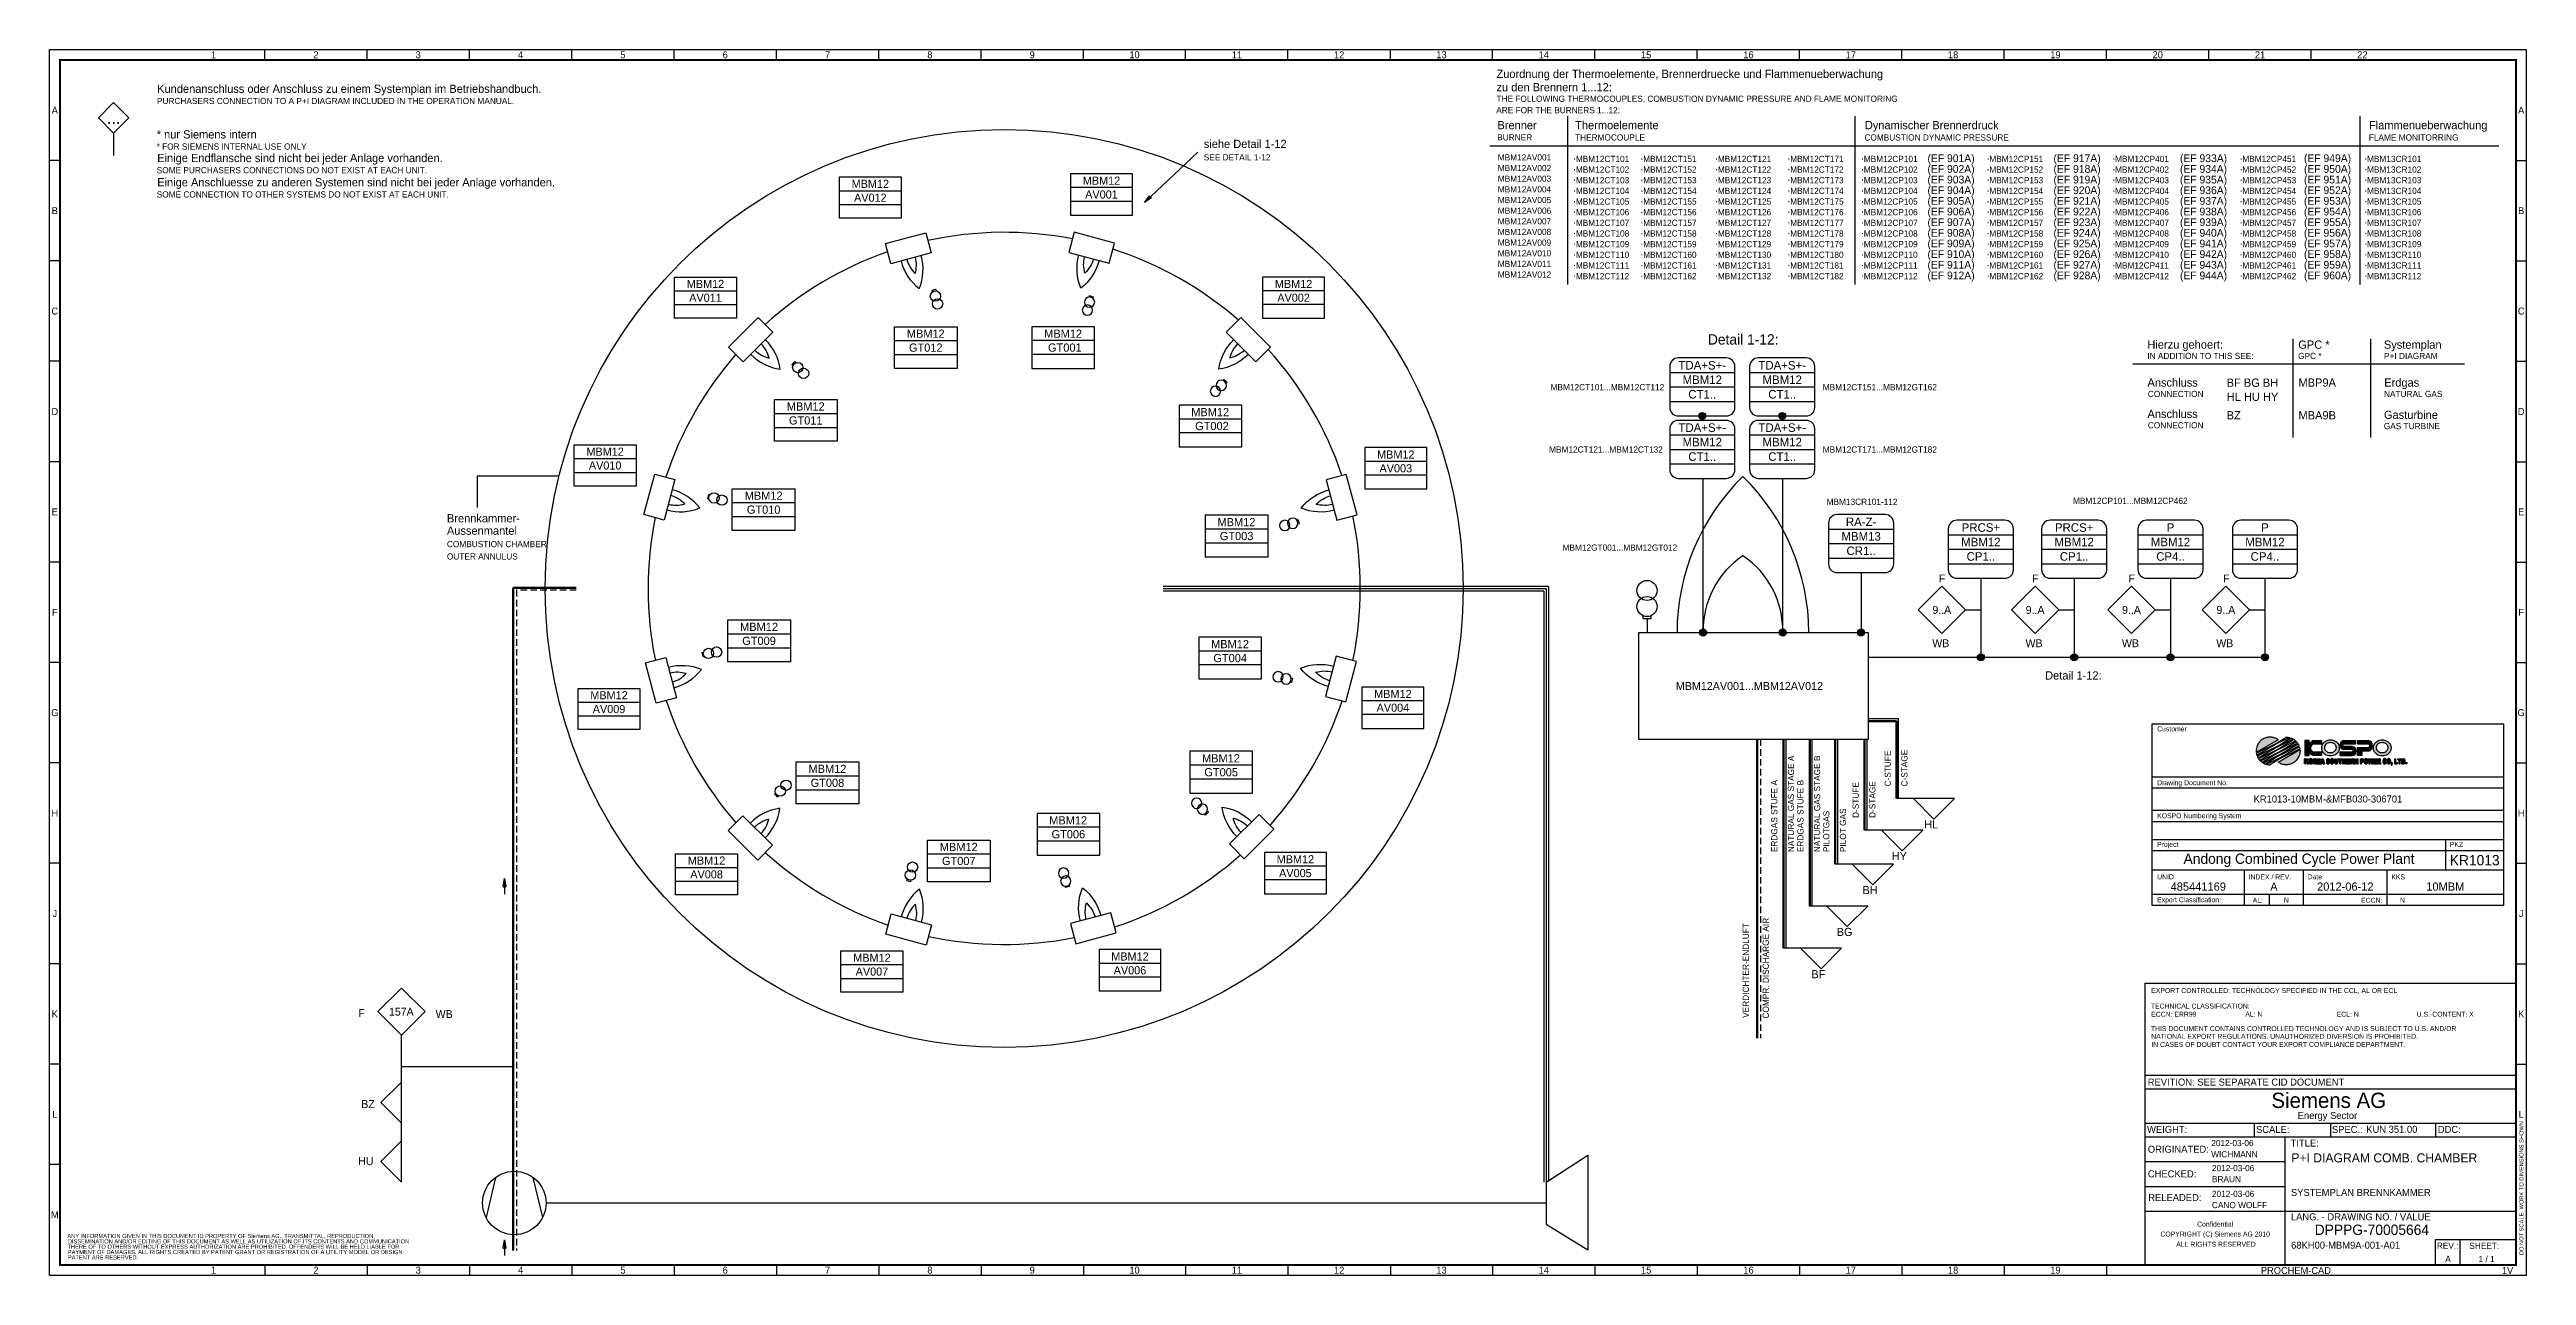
# Model space of a CAD drawing. Header units: millimetres. Extents: x 0 to 600, y 0 to 297.
import ezdxf
from ezdxf.enums import TextEntityAlignment as Align

# ---------------------------------------------------------------- set-up
doc = ezdxf.new("R2010")
doc.units = ezdxf.units.MM
doc.linetypes.add('HIDDEN2', pattern=[4.7625, 3.175, -1.5875])
for name, color, linetype in [('0_Title Block', 7, 'Continuous'), ('3_I&C', 7, 'Continuous'), ('4_Equipment', 7, 'Continuous'), ('5_Etc', 7, 'Continuous'), ('6_PIPE(기타)', 7, 'Continuous')]:
    doc.layers.add(name, color=color, linetype=linetype)
doc.styles.get("Standard").update_dxf_attribs({"font": 'pnid.shx', "bigfont": 'kosdichs.shx'})

msp = doc.modelspace()

# ---------------------------------------------------------------- texts
at = {"layer": '0_Title Block'}
for s, insert, char_height, attachment_point in [('Kundenanschluss oder Anschluss zu einem Systemplan im Betriebshandbuch.', (26.07, 288.5), 2, 1), ('Zuordnung der Thermoelemente, Brennerdruecke und Flammenueberwachung', (350.5, 292.11), 2, 1), ('zu den Brennern 1...12:', (350.5, 288.88), 2, 1), ('PURCHASERS CONNECTION TO A P+I DIAGRAM INCLUDED IN THE OPERATION MANUAL.', (26.03, 285.29), 1.5, 1), ('ARE FOR THE BURNERS 1...12:', (350.45, 283.06), 1.5, 1), ('THE FOLLOWING THERMOCOUPLES, COMBUSTION DYNAMIC PRESSURE AND FLAME MONITORING', (350.5, 285.83), 1.5, 1), ('...', (15.53, 280.46), 3, 5), ('* nur Siemens intern', (25.96, 277.45), 2, 1), ('BURNER', (350.68, 276.47), 1.5, 1), ('Brenner', (350.73, 279.69), 2, 1), ('THERMOCOUPLE', (369.53, 276.45), 1.5, 1), ('Thermoelemente', (369.55, 279.69), 2, 1), ('COMBUSTION DYNAMIC PRESSURE', (439.63, 276.45), 1.5, 1), ('Dynamischer Brennerdruck', (439.74, 279.69), 2, 1), ('FLAME MONITORRING', (561.81, 276.45), 1.5, 1), ('Flammenueberwachung', (561.86, 279.69), 2, 1), ('* FOR SIEMENS INTERNAL USE ONLY', (25.94, 274.25), 1.5, 1), ('Einige Endflansche sind nicht bei jeder Anlage vorhanden.', (26.09, 271.73), 2, 1), ('MBM12AV001', (350.82, 271.62), 1.5, 1), ('·', (369, 271.63), 1.88, 1), ('MBM12CT101', (369.73, 271.25), 1.5, 1), ('·', (385.32, 271.63), 1.88, 1), ('MBM12CT151', (386.04, 271.25), 1.5, 1), ('·', (403.39, 271.63), 1.88, 1), ('MBM12CT121', (404.12, 271.25), 1.5, 1), ('·', (420.94, 271.63), 1.88, 1), ('MBM12CT171', (421.66, 271.25), 1.5, 1), ('·', (438.75, 271.63), 1.88, 1), ('MBM12CP101', (439.48, 271.25), 1.5, 1), ('(EF 901A)', (454.9, 271.6), 1.875, 1), ('·', (469.17, 271.63), 1.88, 1), ('MBM12CP151', (469.89, 271.25), 1.5, 1), ('(EF 917A)', (485.43, 271.6), 1.875, 1), ('·', (499.62, 271.63), 1.88, 1), ('MBM12CP401', (500.35, 271.25), 1.5, 1), ('(EF 933A)', (516.06, 271.6), 1.875, 1), ('·', (530.45, 271.63), 1.88, 1), ('MBM12CP451', (531.17, 271.25), 1.5, 1), ('(EF 949A)', (546.1, 271.6), 1.875, 1), ('·', (560.66, 271.63), 1.88, 1), ('MBM13CR101', (561.38, 271.25), 1.5, 1), ('SOME PURCHASERS CONNECTIONS DO NOT EXIST AT EACH UNIT.', (25.96, 268.52), 1.5, 1), ('Einige Anschluesse zu anderen Systemen sind nicht bei jeder Anlage vorhanden.', (26.09, 265.85), 2, 1), ('MBM12AV002', (350.82, 269.04), 1.5, 1), ('MBM12AV003', (350.82, 266.46), 1.5, 1), ('·', (369, 269.05), 1.88, 1), ('·', (369, 266.47), 1.88, 1), ('MBM12CT102', (369.73, 268.67), 1.5, 1), ('MBM12CT103', (369.73, 266.09), 1.5, 1), ('·', (385.32, 269.05), 1.88, 1), ('·', (385.32, 266.47), 1.88, 1), ('MBM12CT152', (386.04, 268.67), 1.5, 1), ('MBM12CT153', (386.04, 266.09), 1.5, 1), ('·', (403.39, 269.05), 1.88, 1), ('·', (403.39, 266.47), 1.88, 1), ('MBM12CT122', (404.12, 268.67), 1.5, 1), ('MBM12CT123', (404.12, 266.09), 1.5, 1), ('·', (420.94, 269.05), 1.88, 1), ('·', (420.94, 266.47), 1.88, 1), ('MBM12CT172', (421.66, 268.67), 1.5, 1), ('MBM12CT173', (421.66, 266.09), 1.5, 1), ('·', (438.75, 269.05), 1.88, 1), ('·', (438.75, 266.47), 1.88, 1), ('MBM12CP102', (439.48, 268.67), 1.5, 1), ('MBM12CP103', (439.48, 266.09), 1.5, 1), ('(EF 902A)', (454.9, 269.01), 1.875, 1), ('(EF 903A)', (454.9, 266.43), 1.875, 1), ('·', (469.17, 269.05), 1.88, 1), ('·', (469.17, 266.47), 1.88, 1), ('MBM12CP152', (469.89, 268.67), 1.5, 1), ('MBM12CP153', (469.89, 266.09), 1.5, 1), ('(EF 918A)', (485.43, 269.01), 1.875, 1), ('(EF 919A)', (485.43, 266.43), 1.875, 1), ('·', (499.62, 269.05), 1.88, 1), ('·', (499.62, 266.47), 1.88, 1), ('MBM12CP402', (500.35, 268.67), 1.5, 1), ('MBM12CP403', (500.35, 266.09), 1.5, 1), ('(EF 934A)', (516.06, 269.01), 1.875, 1), ('(EF 935A)', (516.06, 266.43), 1.875, 1), ('·', (530.45, 269.05), 1.88, 1), ('·', (530.45, 266.47), 1.88, 1), ('MBM12CP452', (531.17, 268.67), 1.5, 1), ('MBM12CP453', (531.17, 266.09), 1.5, 1), ('(EF 950A)', (546.1, 269.01), 1.875, 1), ('(EF 951A)', (546.1, 266.43), 1.875, 1), ('·', (560.66, 269.05), 1.88, 1), ('·', (560.66, 266.47), 1.88, 1), ('MBM13CR102', (561.38, 268.67), 1.5, 1), ('MBM13CR103', (561.38, 266.09), 1.5, 1), ('SOME CONNECTION TO OTHER SYSTEMS DO NOT EXIST AT EACH UNIT.', (25.96, 262.65), 1.5, 1), ('MBM12AV004', (350.82, 263.88), 1.5, 1), ('MBM12AV005', (350.82, 261.3), 1.5, 1), ('MBM12AV006', (350.82, 258.72), 1.5, 1), ('·', (369, 263.89), 1.88, 1), ('·', (369, 261.3), 1.88, 1), ('MBM12CT104', (369.73, 263.51), 1.5, 1), ('MBM12CT105', (369.73, 260.93), 1.5, 1), ('MBM12CT106', (369.73, 258.35), 1.5, 1), ('·', (385.32, 263.89), 1.88, 1), ('·', (385.32, 261.3), 1.88, 1), ('MBM12CT154', (386.04, 263.51), 1.5, 1), ('MBM12CT155', (386.04, 260.93), 1.5, 1), ('MBM12CT156', (386.04, 258.35), 1.5, 1), ('·', (403.39, 263.89), 1.88, 1), ('·', (403.39, 261.3), 1.88, 1), ('MBM12CT124', (404.12, 263.51), 1.5, 1), ('MBM12CT125', (404.12, 260.93), 1.5, 1), ('MBM12CT126', (404.12, 258.35), 1.5, 1), ('·', (420.94, 263.89), 1.88, 1), ('·', (420.94, 261.3), 1.88, 1), ('MBM12CT174', (421.66, 263.51), 1.5, 1), ('MBM12CT175', (421.66, 260.93), 1.5, 1), ('MBM12CT176', (421.66, 258.35), 1.5, 1), ('·', (438.75, 263.89), 1.88, 1), ('·', (438.75, 261.3), 1.88, 1), ('MBM12CP104', (439.48, 263.51), 1.5, 1), ('MBM12CP105', (439.48, 260.93), 1.5, 1), ('MBM12CP106', (439.48, 258.35), 1.5, 1), ('(EF 904A)', (454.9, 263.85), 1.875, 1), ('(EF 905A)', (454.9, 261.27), 1.875, 1), ('(EF 906A)', (454.9, 258.69), 1.875, 1), ('·', (469.17, 263.89), 1.88, 1), ('·', (469.17, 261.3), 1.88, 1), ('MBM12CP154', (469.89, 263.51), 1.5, 1), ('MBM12CP155', (469.89, 260.93), 1.5, 1), ('MBM12CP156', (469.89, 258.35), 1.5, 1), ('(EF 920A)', (485.43, 263.85), 1.875, 1), ('(EF 921A)', (485.43, 261.27), 1.875, 1), ('(EF 922A)', (485.43, 258.69), 1.875, 1), ('·', (499.62, 263.89), 1.88, 1), ('·', (499.62, 261.3), 1.88, 1), ('MBM12CP404', (500.35, 263.51), 1.5, 1), ('MBM12CP405', (500.35, 260.93), 1.5, 1), ('MBM12CP406', (500.35, 258.35), 1.5, 1), ('(EF 936A)', (516.06, 263.85), 1.875, 1), ('(EF 937A)', (516.06, 261.27), 1.875, 1), ('(EF 938A)', (516.06, 258.69), 1.875, 1), ('·', (530.45, 263.89), 1.88, 1), ('·', (530.45, 261.3), 1.88, 1), ('MBM12CP454', (531.17, 263.51), 1.5, 1), ('MBM12CP455', (531.17, 260.93), 1.5, 1), ('MBM12CP456', (531.17, 258.35), 1.5, 1), ('(EF 952A)', (546.1, 263.85), 1.875, 1), ('(EF 953A)', (546.1, 261.27), 1.875, 1), ('(EF 954A)', (546.1, 258.69), 1.875, 1), ('·', (560.66, 263.89), 1.88, 1), ('·', (560.66, 261.3), 1.88, 1), ('MBM13CR104', (561.38, 263.51), 1.5, 1), ('MBM13CR105', (561.38, 260.93), 1.5, 1), ('MBM13CR106', (561.38, 258.35), 1.5, 1), ('MBM12AV007', (350.82, 256.14), 1.5, 1), ('MBM12AV008', (350.82, 253.56), 1.5, 1), ('·', (369, 258.72), 1.88, 1), ('·', (369, 256.14), 1.88, 1), ('·', (369, 253.56), 1.88, 1), ('MBM12CT107', (369.73, 255.77), 1.5, 1), ('MBM12CT108', (369.73, 253.19), 1.5, 1), ('·', (385.32, 258.72), 1.88, 1), ('·', (385.32, 256.14), 1.88, 1), ('·', (385.32, 253.56), 1.88, 1), ('MBM12CT157', (386.04, 255.77), 1.5, 1), ('MBM12CT158', (386.04, 253.19), 1.5, 1), ('·', (403.39, 258.72), 1.88, 1), ('·', (403.39, 256.14), 1.88, 1), ('·', (403.39, 253.56), 1.88, 1), ('MBM12CT127', (404.12, 255.77), 1.5, 1), ('MBM12CT128', (404.12, 253.19), 1.5, 1), ('·', (420.94, 258.72), 1.88, 1), ('·', (420.94, 256.14), 1.88, 1), ('·', (420.94, 253.56), 1.88, 1), ('MBM12CT177', (421.66, 255.77), 1.5, 1), ('MBM12CT178', (421.66, 253.19), 1.5, 1), ('·', (438.75, 258.72), 1.88, 1), ('·', (438.75, 256.14), 1.88, 1), ('·', (438.75, 253.56), 1.88, 1), ('MBM12CP107', (439.48, 255.77), 1.5, 1), ('MBM12CP108', (439.48, 253.19), 1.5, 1), ('(EF 907A)', (454.9, 256.11), 1.875, 1), ('(EF 908A)', (454.9, 253.53), 1.875, 1), ('·', (469.17, 258.72), 1.88, 1), ('·', (469.17, 256.14), 1.88, 1), ('·', (469.17, 253.56), 1.88, 1), ('MBM12CP157', (469.89, 255.77), 1.5, 1), ('MBM12CP158', (469.89, 253.19), 1.5, 1), ('(EF 923A)', (485.43, 256.11), 1.875, 1), ('(EF 924A)', (485.43, 253.53), 1.875, 1), ('·', (499.62, 258.72), 1.88, 1), ('·', (499.62, 256.14), 1.88, 1), ('·', (499.62, 253.56), 1.88, 1), ('MBM12CP407', (500.35, 255.77), 1.5, 1), ('MBM12CP408', (500.35, 253.19), 1.5, 1), ('(EF 939A)', (516.06, 256.11), 1.875, 1), ('(EF 940A)', (516.06, 253.53), 1.875, 1), ('·', (530.45, 258.72), 1.88, 1), ('·', (530.45, 256.14), 1.88, 1), ('·', (530.45, 253.56), 1.88, 1), ('MBM12CP457', (531.17, 255.77), 1.5, 1), ('MBM12CP458', (531.17, 253.19), 1.5, 1), ('(EF 955A)', (546.1, 256.11), 1.875, 1), ('(EF 956A)', (546.1, 253.53), 1.875, 1), ('·', (560.66, 258.72), 1.88, 1), ('·', (560.66, 256.14), 1.88, 1), ('·', (560.66, 253.56), 1.88, 1), ('MBM13CR107', (561.38, 255.77), 1.5, 1), ('MBM13CR108', (561.38, 253.19), 1.5, 1), ('MBM12AV009', (350.82, 250.98), 1.5, 1), ('MBM12AV010', (350.82, 248.39), 1.5, 1), ('·', (369, 250.98), 1.88, 1), ('·', (369, 248.4), 1.88, 1), ('MBM12CT109', (369.73, 250.61), 1.5, 1), ('MBM12CT110', (369.73, 248.03), 1.5, 1), ('·', (385.32, 250.98), 1.88, 1), ('·', (385.32, 248.4), 1.88, 1), ('MBM12CT159', (386.04, 250.61), 1.5, 1), ('MBM12CT160', (386.04, 248.03), 1.5, 1), ('·', (403.39, 250.98), 1.88, 1), ('·', (403.39, 248.4), 1.88, 1), ('MBM12CT129', (404.12, 250.61), 1.5, 1), ('MBM12CT130', (404.12, 248.03), 1.5, 1), ('·', (420.94, 250.98), 1.88, 1), ('·', (420.94, 248.4), 1.88, 1), ('MBM12CT179', (421.66, 250.61), 1.5, 1), ('MBM12CT180', (421.66, 248.03), 1.5, 1), ('·', (438.75, 250.98), 1.88, 1), ('·', (438.75, 248.4), 1.88, 1), ('MBM12CP109', (439.48, 250.61), 1.5, 1), ('MBM12CP110', (439.48, 248.03), 1.5, 1), ('(EF 909A)', (454.9, 250.95), 1.875, 1), ('(EF 910A)', (454.9, 248.37), 1.875, 1), ('·', (469.17, 250.98), 1.88, 1), ('·', (469.17, 248.4), 1.88, 1), ('MBM12CP159', (469.89, 250.61), 1.5, 1), ('MBM12CP160', (469.89, 248.03), 1.5, 1), ('(EF 925A)', (485.43, 250.95), 1.875, 1), ('(EF 926A)', (485.43, 248.37), 1.875, 1), ('·', (499.62, 250.98), 1.88, 1), ('·', (499.62, 248.4), 1.88, 1), ('MBM12CP409', (500.35, 250.61), 1.5, 1), ('MBM12CP410', (500.35, 248.03), 1.5, 1), ('(EF 941A)', (516.06, 250.95), 1.875, 1), ('(EF 942A)', (516.06, 248.37), 1.875, 1), ('·', (530.45, 250.98), 1.88, 1), ('·', (530.45, 248.4), 1.88, 1), ('MBM12CP459', (531.17, 250.61), 1.5, 1), ('MBM12CP460', (531.17, 248.03), 1.5, 1), ('(EF 957A)', (546.1, 250.95), 1.875, 1), ('(EF 958A)', (546.1, 248.37), 1.875, 1), ('·', (560.66, 250.98), 1.88, 1), ('·', (560.66, 248.4), 1.88, 1), ('MBM13CR109', (561.38, 250.61), 1.5, 1), ('MBM13CR110', (561.38, 248.03), 1.5, 1), ('MBM12AV011', (350.82, 245.81), 1.5, 1), ('MBM12AV012', (350.82, 243.23), 1.5, 1), ('·', (369, 245.82), 1.88, 1), ('·', (369, 243.24), 1.88, 1), ('MBM12CT111', (369.73, 245.45), 1.5, 1), ('MBM12CT112', (369.73, 242.86), 1.5, 1), ('·', (385.32, 245.82), 1.88, 1), ('·', (385.32, 243.24), 1.88, 1), ('MBM12CT161', (386.04, 245.45), 1.5, 1), ('MBM12CT162', (386.04, 242.86), 1.5, 1), ('·', (403.39, 245.82), 1.88, 1), ('·', (403.39, 243.24), 1.88, 1), ('MBM12CT131', (404.12, 245.45), 1.5, 1), ('MBM12CT132', (404.12, 242.86), 1.5, 1), ('·', (420.94, 245.82), 1.88, 1), ('·', (420.94, 243.24), 1.88, 1), ('MBM12CT181', (421.66, 245.45), 1.5, 1), ('MBM12CT182', (421.66, 242.86), 1.5, 1), ('·', (438.75, 245.82), 1.88, 1), ('·', (438.75, 243.24), 1.88, 1), ('MBM12CP111', (439.48, 245.45), 1.5, 1), ('MBM12CP112', (439.48, 242.86), 1.5, 1), ('(EF 911A)', (454.9, 245.79), 1.875, 1), ('(EF 912A)', (454.9, 243.21), 1.875, 1), ('·', (469.17, 245.82), 1.88, 1), ('·', (469.17, 243.24), 1.88, 1), ('MBM12CP161', (469.89, 245.45), 1.5, 1), ('MBM12CP162', (469.89, 242.86), 1.5, 1), ('(EF 927A)', (485.43, 245.79), 1.875, 1), ('(EF 928A)', (485.43, 243.21), 1.875, 1), ('·', (499.62, 245.82), 1.88, 1), ('·', (499.62, 243.24), 1.88, 1), ('MBM12CP411', (500.35, 245.45), 1.5, 1), ('MBM12CP412', (500.35, 242.86), 1.5, 1), ('(EF 943A)', (516.06, 245.79), 1.875, 1), ('(EF 944A)', (516.06, 243.21), 1.875, 1), ('·', (530.45, 245.82), 1.88, 1), ('·', (530.45, 243.24), 1.88, 1), ('MBM12CP461', (531.17, 245.45), 1.5, 1), ('MBM12CP462', (531.17, 242.86), 1.5, 1), ('(EF 959A)', (546.1, 245.79), 1.875, 1), ('(EF 960A)', (546.1, 243.21), 1.875, 1), ('·', (560.66, 245.82), 1.88, 1), ('·', (560.66, 243.24), 1.88, 1), ('MBM13CR111', (561.38, 245.45), 1.5, 1), ('MBM13CR112', (561.38, 242.86), 1.5, 1), ('IN ADDITION TO THIS SEE:', (508.16, 223.52), 1.5, 1), ('Hierzu gehoert:', (508.19, 226.54), 2, 1), ('GPC *', (544.68, 223.52), 1.5, 1), ('GPC *', (544.72, 226.51), 2, 1), ('Systemplan', (565.46, 226.51), 2, 1), ('P+I DIAGRAM', (565.5, 223.52), 1.5, 1), ('Anschluss', (508.19, 217.33), 2, 1), ('BF BG BH', (527.38, 217.29), 2, 1), ('MBP9A', (544.78, 217.32), 2, 1), ('Erdgas', (565.55, 217.33), 2, 1), ('CONNECTION', (508.29, 214.31), 1.5, 1), ('HL HU HY', (527.4, 213.88), 2, 1), ('NATURAL GAS', (565.49, 214.31), 1.5, 1), ('Anschluss', (508.19, 209.73), 2, 1), ('CONNECTION', (508.29, 206.71), 1.5, 1), ('BZ', (527.38, 209.4), 2, 1), ('MBA9B', (544.78, 209.39), 2, 1), ('GAS TURBINE', (565.44, 206.53), 1.5, 1), ('Gasturbine', (565.48, 209.52), 2, 1)]:
    msp.add_mtext(s, dxfattribs=dict(at, insert=insert, char_height=char_height, attachment_point=attachment_point))
at = {"layer": '3_I&C', "attachment_point": 1}
for s, insert, char_height in [('Detail 1-12:', (401.72, 228.02), 2.5), ('MBM12CP101...MBM12CP462', (490.15, 188.42), 1.5)]:
    msp.add_mtext(s, dxfattribs=dict(at, insert=insert, char_height=char_height))
at = {"layer": '4_Equipment', "attachment_point": 1}
for s, insert, char_height in [('siehe Detail 1-12', (279.6, 275.14), 2), ('SEE DETAIL 1-12', (279.6, 271.64), 1.5), ('Aussenmantel', (96.26, 181.44), 2), ('Brennkammer-', (96.26, 184.44), 2), ('OUTER ANNULUS', (96.26, 174.94), 1.5), ('COMBUSTION CHAMBER', (96.26, 177.94), 1.5)]:
    msp.add_mtext(s, dxfattribs=dict(at, insert=insert, char_height=char_height))
at = {"layer": '5_Etc', "insert": (483.41, 146.37), "char_height": 2, "attachment_point": 1}
msp.add_mtext('Detail 1-12:', dxfattribs=at)
at = {"layer": '6_PIPE(기타)', "char_height": 1.5, "attachment_point": 1, "rotation": 90}
for s, insert in [('C-STUFE', (444.52, 118.46)), ('C-STAGE', (448.56, 118.46)), ('ERDGAS STUFE A', (417.04, 102.55)), ('NATURAL GAS STAGE A', (421.08, 102.55)), ('NATURAL GAS STAGE B', (427.41, 102.55)), ('ERDGAS STUFE B', (423.37, 102.55)), ('D-STUFE', (436.76, 110.84)), ('D-STAGE', (440.8, 110.84)), ('PILOTGAS', (429.64, 102.55)), ('PILOT GAS', (433.68, 102.55)), ('VERDICHTER-ENDLUFT', (410.14, 62.41)), ('COMPR. DISCHARGE AIR', (414.98, 62.24))]:
    msp.add_mtext(s, dxfattribs=dict(at, insert=insert))

# ---------------------------------------------------------------- blocks, each defined once
blk = doc.blocks.new('*U26')
at = {"color": 0}
for p, q in [((10, 0), (10, 7.63)), ((10, 7.63), (21.44, 7.63)), ((10, 5.09), (21.44, 5.09)), ((21.44, 7.63), (21.44, 0)), ((10, 2.54), (21.44, 2.54)), ((21.44, 0), (10, 0)), ((22.88, -5.28), (24.88, 2.19)), ((24.88, 2.19), (28.61, 1.19)), ((28.61, 1.19), (26.61, -6.28)), ((26.61, -6.28), (22.88, -5.28))]:
    blk.add_line(p, q, dxfattribs=at)
for centre, radius, start, end in [((29.62, 4.73), 9.48, 254.6372, 292.2327), ((28.78, 2.37), 5.9, 256.3886, 286.1812), ((26.17, -7.39), 5.9, 43.8188, 73.6114), ((25.72, -9.85), 9.48, 37.7673, 75.3628)]:
    blk.add_arc(centre, radius, start, end, dxfattribs=at)
for tag, p in [('TAG(외부)', (26.11, 26.6)), ('TAG(내부)', (-24.58, 12.29)), ('3_TAG_BOX01', (15.72, 6.36)), ('3_TAG_BOX02', (15.72, 3.81)), ('3_TAG_BOX03', (15.72, 1.27))]:
    blk.add_attdef(tag, text='', height=1.5, dxfattribs=at).set_placement(p, align=Align.MIDDLE_CENTER)
blk = doc.blocks.new('*U4')
at = {"color": 0}
for p, q in [((12.5, -7.5), (12.5, 0.13)), ((12.5, 0.13), (23.94, 0.13)), ((23.94, 0.13), (23.94, -7.5)), ((8.16, -0.9), (7.97, -1.63)), ((7.97, -1.63), (8.22, -1.7)), ((8.16, -0.9), (8.42, -0.97)), ((12.5, -2.41), (23.94, -2.41)), ((12.5, -4.96), (23.94, -4.96)), ((23.94, -7.5), (12.5, -7.5))]:
    blk.add_line(p, q, dxfattribs=at)
for centre in [(9.16, -1.56), (10.61, -1.95)]:
    blk.add_circle(centre, 0.943, dxfattribs=at)
blk.add_attdef('TAG', text='', height=1.5, dxfattribs=at).set_placement((12.64, 1.69), align=Align.TOP_LEFT)
for tag, p in [('TAG_BOX01', (18.22, -1.14)), ('TAG_BOX02', (18.22, -3.69)), ('TAG_BOX03', (18.22, -6.23))]:
    blk.add_attdef(tag, text='', height=1.5, dxfattribs=at).set_placement(p, align=Align.MIDDLE_CENTER)
blk = doc.blocks.new('*U31')
at = {"color": 0}
for p, q in [((10, 0), (10, 7.63)), ((10, 7.63), (21.44, 7.63)), ((10, 5.09), (21.44, 5.09)), ((21.44, 7.63), (21.44, 0)), ((10, 2.54), (21.44, 2.54)), ((21.44, 0), (10, 0)), ((19.97, -5.31), (25.44, 0.16)), ((25.44, 0.16), (28.17, -2.58)), ((28.17, -2.58), (22.71, -8.04)), ((22.71, -8.04), (19.97, -5.31))]:
    blk.add_line(p, q, dxfattribs=at)
for centre, radius, start, end in [((20.14, -10.69), 9.48, 7.7673, 45.3628), ((30.82, -0.01), 9.48, 224.6372, 262.2327), ((28.91, -1.64), 5.9, 226.3886, 256.1812), ((21.76, -8.78), 5.9, 13.8188, 43.6114)]:
    blk.add_arc(centre, radius, start, end, dxfattribs=at)
for tag, p in [('TAG(외부)', (26.11, 26.6)), ('TAG(내부)', (-24.58, 12.29)), ('3_TAG_BOX01', (15.72, 6.36)), ('3_TAG_BOX02', (15.72, 3.81)), ('3_TAG_BOX03', (15.72, 1.27))]:
    blk.add_attdef(tag, text='', height=1.5, dxfattribs=at).set_placement(p, align=Align.MIDDLE_CENTER)
blk = doc.blocks.new('*U27')
at = {"color": 0}
for p, q in [((10, 0), (10, 7.63)), ((10, 7.63), (21.44, 7.63)), ((10, 5.09), (21.44, 5.09)), ((21.44, 7.63), (21.44, 0)), ((10, 2.54), (21.44, 2.54)), ((21.44, 0), (10, 0)), ((18.52, -4.68), (25.98, -2.68)), ((25.98, -2.68), (26.98, -6.41)), ((19.52, -8.41), (18.52, -4.68)), ((26.98, -6.41), (19.52, -8.41))]:
    blk.add_line(p, q, dxfattribs=at)
for centre, radius, start, end in [((30.56, -5.51), 9.48, 194.6372, 232.2327), ((28.1, -5.96), 5.9, 196.3886, 226.1812), ((18.34, -8.58), 5.9, 343.8188, 13.6114), ((15.98, -9.42), 9.48, 337.7673, 15.3628)]:
    blk.add_arc(centre, radius, start, end, dxfattribs=at)
for tag, p in [('TAG(외부)', (26.11, 26.6)), ('TAG(내부)', (-24.58, 12.29)), ('3_TAG_BOX01', (15.72, 6.36)), ('3_TAG_BOX02', (15.72, 3.81)), ('3_TAG_BOX03', (15.72, 1.27))]:
    blk.add_attdef(tag, text='', height=1.5, dxfattribs=at).set_placement(p, align=Align.MIDDLE_CENTER)
blk = doc.blocks.new('*U5')
at = {"color": 0}
for p, q in [((16.24, 7.03), (15.71, 6.5)), ((15.71, 6.5), (15.9, 6.31)), ((16.24, 7.03), (16.43, 6.84)), ((12.5, -7.5), (12.5, 0.13)), ((12.5, 0.13), (23.94, 0.13)), ((23.94, 0.13), (23.94, -7.5)), ((12.5, -2.41), (23.94, -2.41)), ((12.5, -4.96), (23.94, -4.96)), ((23.94, -7.5), (12.5, -7.5))]:
    blk.add_line(p, q, dxfattribs=at)
for centre in [(16.78, 5.96), (17.84, 4.9)]:
    blk.add_circle(centre, 0.943, dxfattribs=at)
blk.add_attdef('TAG', text='', height=1.5, dxfattribs=at).set_placement((12.64, 1.69), align=Align.TOP_LEFT)
for tag, p in [('TAG_BOX01', (18.22, -1.14)), ('TAG_BOX02', (18.22, -3.69)), ('TAG_BOX03', (18.22, -6.23))]:
    blk.add_attdef(tag, text='', height=1.5, dxfattribs=at).set_placement(p, align=Align.MIDDLE_CENTER)
blk = doc.blocks.new('*U6')
at = {"color": 0}
for p, q in [((20.06, 6.92), (19.33, 6.73)), ((19.33, 6.73), (19.4, 6.47)), ((20.06, 6.92), (20.13, 6.67)), ((12.5, -7.5), (12.5, 0.13)), ((12.5, 0.13), (23.94, 0.13)), ((23.94, 0.13), (23.94, -7.5)), ((12.5, -2.41), (23.94, -2.41)), ((12.5, -4.96), (23.94, -4.96)), ((23.94, -7.5), (12.5, -7.5))]:
    blk.add_line(p, q, dxfattribs=at)
for centre in [(19.99, 5.73), (20.38, 4.28)]:
    blk.add_circle(centre, 0.943, dxfattribs=at)
blk.add_attdef('TAG', text='', height=1.5, dxfattribs=at).set_placement((12.64, 1.69), align=Align.TOP_LEFT)
for tag, p in [('TAG_BOX01', (18.22, -1.14)), ('TAG_BOX02', (18.22, -3.69)), ('TAG_BOX03', (18.22, -6.23))]:
    blk.add_attdef(tag, text='', height=1.5, dxfattribs=at).set_placement(p, align=Align.MIDDLE_CENTER)
blk = doc.blocks.new('*U9')
at = {"color": 0}
for p, q in [((12.5, -7.5), (12.5, 0.13)), ((12.5, 0.13), (23.94, 0.13)), ((23.94, 0.13), (23.94, -7.5)), ((6.99, -0.7), (6.8, -1.43)), ((6.8, -1.43), (7.06, -1.5)), ((6.99, -0.7), (7.25, -0.77)), ((12.5, -2.41), (23.94, -2.41)), ((12.5, -4.96), (23.94, -4.96)), ((23.94, -7.5), (12.5, -7.5))]:
    blk.add_line(p, q, dxfattribs=at)
for centre in [(7.99, -1.36), (9.45, -1.75)]:
    blk.add_circle(centre, 0.943, dxfattribs=at)
blk.add_attdef('TAG', text='', height=1.5, dxfattribs=at).set_placement((12.64, 1.69), align=Align.TOP_LEFT)
for tag, p in [('TAG_BOX01', (18.22, -1.14)), ('TAG_BOX02', (18.22, -3.69)), ('TAG_BOX03', (18.22, -6.23))]:
    blk.add_attdef(tag, text='', height=1.5, dxfattribs=at).set_placement(p, align=Align.MIDDLE_CENTER)
blk = doc.blocks.new('*U28')
at = {"color": 0}
for p, q in [((10, 0), (10, 7.63)), ((10, 7.63), (21.44, 7.63)), ((10, 5.09), (21.44, 5.09)), ((21.44, 7.63), (21.44, 0)), ((10, 2.54), (21.44, 2.54)), ((21.44, 0), (10, 0)), ((22.88, -4.8), (24.88, 2.66)), ((24.88, 2.66), (28.61, 1.66)), ((28.61, 1.66), (26.61, -5.8)), ((26.61, -5.8), (22.88, -4.8))]:
    blk.add_line(p, q, dxfattribs=at)
for centre, radius, start, end in [((29.62, 5.21), 9.48, 254.6372, 292.2327), ((28.78, 2.85), 5.9, 256.3886, 286.1812), ((26.17, -6.91), 5.9, 43.8188, 73.6114), ((25.72, -9.37), 9.48, 37.7673, 75.3628)]:
    blk.add_arc(centre, radius, start, end, dxfattribs=at)
for tag, p in [('TAG(외부)', (26.11, 26.6)), ('TAG(내부)', (-24.58, 12.29)), ('3_TAG_BOX01', (15.72, 6.36)), ('3_TAG_BOX02', (15.72, 3.81)), ('3_TAG_BOX03', (15.72, 1.27))]:
    blk.add_attdef(tag, text='', height=1.5, dxfattribs=at).set_placement(p, align=Align.MIDDLE_CENTER)
blk = doc.blocks.new('*U29')
at = {"color": 0}
for p, q in [((10, 0), (10, 7.63)), ((10, 7.63), (21.44, 7.63)), ((10, 5.09), (21.44, 5.09)), ((21.44, 7.63), (21.44, 0)), ((10, 2.54), (21.44, 2.54)), ((21.44, 0), (10, 0)), ((13.3, -5.17), (20.76, -3.17)), ((20.76, -3.17), (21.76, -6.9)), ((14.3, -8.9), (13.3, -5.17)), ((21.76, -6.9), (14.3, -8.9))]:
    blk.add_line(p, q, dxfattribs=at)
for centre, radius, start, end in [((25.34, -6), 9.48, 194.6372, 232.2327), ((22.87, -6.45), 5.9, 196.3886, 226.1812), ((13.12, -9.07), 5.9, 343.8188, 13.6114), ((10.76, -9.91), 9.48, 337.7673, 15.3628)]:
    blk.add_arc(centre, radius, start, end, dxfattribs=at)
for tag, p in [('TAG(외부)', (26.11, 26.6)), ('TAG(내부)', (-24.58, 12.29)), ('3_TAG_BOX01', (15.72, 6.36)), ('3_TAG_BOX02', (15.72, 3.81)), ('3_TAG_BOX03', (15.72, 1.27))]:
    blk.add_attdef(tag, text='', height=1.5, dxfattribs=at).set_placement(p, align=Align.MIDDLE_CENTER)
blk = doc.blocks.new('*U8')
at = {"color": 0}
for p, q in [((15.7, 4.8), (15.17, 4.26)), ((15.7, 4.8), (15.89, 4.61)), ((12.5, -7.5), (12.5, 0.13)), ((12.5, 0.13), (23.94, 0.13)), ((15.17, 4.26), (15.36, 4.08)), ((23.94, 0.13), (23.94, -7.5)), ((12.5, -2.41), (23.94, -2.41)), ((12.5, -4.96), (23.94, -4.96)), ((23.94, -7.5), (12.5, -7.5))]:
    blk.add_line(p, q, dxfattribs=at)
for centre in [(16.24, 3.73), (17.3, 2.66)]:
    blk.add_circle(centre, 0.943, dxfattribs=at)
blk.add_attdef('TAG', text='', height=1.5, dxfattribs=at).set_placement((12.64, 1.69), align=Align.TOP_LEFT)
for tag, p in [('TAG_BOX01', (18.22, -1.14)), ('TAG_BOX02', (18.22, -3.69)), ('TAG_BOX03', (18.22, -6.23))]:
    blk.add_attdef(tag, text='', height=1.5, dxfattribs=at).set_placement(p, align=Align.MIDDLE_CENTER)
blk = doc.blocks.new('*U7')
at = {"color": 0}
for p, q in [((13.5, 5.81), (12.77, 5.61)), ((12.77, 5.61), (12.84, 5.36)), ((13.5, 5.81), (13.57, 5.55)), ((12.5, -7.5), (12.5, 0.13)), ((12.5, 0.13), (23.94, 0.13)), ((23.94, 0.13), (23.94, -7.5)), ((12.5, -2.41), (23.94, -2.41)), ((12.5, -4.96), (23.94, -4.96)), ((23.94, -7.5), (12.5, -7.5))]:
    blk.add_line(p, q, dxfattribs=at)
for centre in [(13.43, 4.62), (13.82, 3.16)]:
    blk.add_circle(centre, 0.943, dxfattribs=at)
blk.add_attdef('TAG', text='', height=1.5, dxfattribs=at).set_placement((12.64, 1.69), align=Align.TOP_LEFT)
for tag, p in [('TAG_BOX01', (18.22, -1.14)), ('TAG_BOX02', (18.22, -3.69)), ('TAG_BOX03', (18.22, -6.23))]:
    blk.add_attdef(tag, text='', height=1.5, dxfattribs=at).set_placement(p, align=Align.MIDDLE_CENTER)
blk = doc.blocks.new('*U30')
at = {"color": 0}
for p, q in [((22.45, 12.35), (26.19, 13.35)), ((24.45, 4.88), (22.45, 12.35)), ((26.19, 13.35), (28.19, 5.88)), ((10, 0), (10, 7.63)), ((10, 7.63), (21.44, 7.63)), ((10, 5.09), (21.44, 5.09)), ((21.44, 7.63), (21.44, 0)), ((28.19, 5.88), (24.45, 4.88)), ((10, 2.54), (21.44, 2.54)), ((21.44, 0), (10, 0))]:
    blk.add_line(p, q, dxfattribs=at)
for centre, radius, start, end in [((29.2, 2.34), 9.48, 67.7673, 105.3628), ((28.35, 4.7), 5.9, 73.8188, 103.6114), ((25.74, 14.46), 5.9, 286.3886, 316.1812), ((25.29, 16.92), 9.48, 284.6372, 322.2327)]:
    blk.add_arc(centre, radius, start, end, dxfattribs=at)
for tag, p in [('TAG(외부)', (26.11, 26.6)), ('TAG(내부)', (-24.58, 12.29)), ('3_TAG_BOX01', (15.72, 6.36)), ('3_TAG_BOX02', (15.72, 3.81)), ('3_TAG_BOX03', (15.72, 1.27))]:
    blk.add_attdef(tag, text='', height=1.5, dxfattribs=at).set_placement(p, align=Align.MIDDLE_CENTER)
blk = doc.blocks.new('*U10')
at = {"color": 0}
for p, q in [((12.5, -7.5), (12.5, 0.13)), ((12.5, 0.13), (23.94, 0.13)), ((23.94, 0.13), (23.94, -7.5)), ((12.5, -2.41), (23.94, -2.41)), ((7.81, -5.83), (8.07, -5.78)), ((7.81, -5.83), (7.94, -6.57)), ((7.94, -6.57), (8.2, -6.52)), ((12.5, -4.96), (23.94, -4.96)), ((23.94, -7.5), (12.5, -7.5))]:
    blk.add_line(p, q, dxfattribs=at)
for centre in [(8.99, -6), (10.47, -5.74)]:
    blk.add_circle(centre, 0.943, dxfattribs=at)
blk.add_attdef('TAG', text='', height=1.5, dxfattribs=at).set_placement((12.64, 1.69), align=Align.TOP_LEFT)
for tag, p in [('TAG_BOX01', (18.22, -1.14)), ('TAG_BOX02', (18.22, -3.69)), ('TAG_BOX03', (18.22, -6.23))]:
    blk.add_attdef(tag, text='', height=1.5, dxfattribs=at).set_placement(p, align=Align.MIDDLE_CENTER)
blk = doc.blocks.new('*U32')
at = {"color": 0}
for p, q in [((19.71, 11.92), (22.44, 14.65)), ((22.44, 14.65), (27.9, 9.19)), ((25.17, 6.45), (19.71, 11.92)), ((27.9, 9.19), (25.17, 6.45)), ((10, 0), (10, 7.63)), ((10, 7.63), (21.44, 7.63)), ((10, 5.09), (21.44, 5.09)), ((21.44, 7.63), (21.44, 0)), ((10, 2.54), (21.44, 2.54)), ((21.44, 0), (10, 0))]:
    blk.add_line(p, q, dxfattribs=at)
for centre, radius, start, end in [((30.55, 6.62), 9.48, 97.7673, 135.3628), ((28.64, 8.25), 5.9, 103.8188, 133.6114), ((21.5, 15.39), 5.9, 316.3886, 346.1812), ((19.88, 17.3), 9.48, 314.6372, 352.2327)]:
    blk.add_arc(centre, radius, start, end, dxfattribs=at)
for tag, p in [('TAG(외부)', (26.11, 26.6)), ('TAG(내부)', (-24.58, 12.29)), ('3_TAG_BOX01', (15.72, 6.36)), ('3_TAG_BOX02', (15.72, 3.81)), ('3_TAG_BOX03', (15.72, 1.27))]:
    blk.add_attdef(tag, text='', height=1.5, dxfattribs=at).set_placement(p, align=Align.MIDDLE_CENTER)
blk = doc.blocks.new('*U11')
at = {"color": 0}
for p, q in [((12.5, -7.5), (12.5, 0.13)), ((12.5, 0.13), (23.94, 0.13)), ((23.94, 0.13), (23.94, -7.5)), ((12.5, -2.41), (23.94, -2.41)), ((8.54, -5.73), (8.73, -5.54)), ((8.54, -5.73), (9.07, -6.26)), ((9.07, -6.26), (9.26, -6.07)), ((12.5, -4.96), (23.94, -4.96)), ((23.94, -7.5), (12.5, -7.5))]:
    blk.add_line(p, q, dxfattribs=at)
for centre in [(9.61, -5.19), (10.67, -4.13)]:
    blk.add_circle(centre, 0.943, dxfattribs=at)
blk.add_attdef('TAG', text='', height=1.5, dxfattribs=at).set_placement((12.64, 1.69), align=Align.TOP_LEFT)
for tag, p in [('TAG_BOX01', (18.22, -1.14)), ('TAG_BOX02', (18.22, -3.69)), ('TAG_BOX03', (18.22, -6.23))]:
    blk.add_attdef(tag, text='', height=1.5, dxfattribs=at).set_placement(p, align=Align.MIDDLE_CENTER)
blk = doc.blocks.new('*U33')
at = {"color": 0}
for p, q in [((18.27, 10.71), (19.27, 14.45)), ((19.27, 14.45), (26.73, 12.45)), ((25.73, 8.71), (18.27, 10.71)), ((26.73, 12.45), (25.73, 8.71)), ((10, 0), (10, 7.63)), ((10, 7.63), (21.44, 7.63)), ((10, 5.09), (21.44, 5.09)), ((21.44, 7.63), (21.44, 0)), ((10, 2.54), (21.44, 2.54)), ((21.44, 0), (10, 0))]:
    blk.add_line(p, q, dxfattribs=at)
for centre, radius, start, end in [((30.31, 11.55), 9.48, 127.7673, 165.3628), ((15.73, 15.46), 9.48, 344.6372, 22.2327), ((27.84, 12), 5.9, 133.8188, 163.6114), ((18.09, 14.61), 5.9, 346.3886, 16.1812)]:
    blk.add_arc(centre, radius, start, end, dxfattribs=at)
for tag, p in [('TAG(외부)', (26.11, 26.6)), ('TAG(내부)', (-24.58, 12.29)), ('3_TAG_BOX01', (15.72, 6.36)), ('3_TAG_BOX02', (15.72, 3.81)), ('3_TAG_BOX03', (15.72, 1.27))]:
    blk.add_attdef(tag, text='', height=1.5, dxfattribs=at).set_placement(p, align=Align.MIDDLE_CENTER)
blk = doc.blocks.new('*U12')
at = {"color": 0}
for p, q in [((12.5, -7.5), (12.5, 0.13)), ((12.5, 0.13), (23.94, 0.13)), ((23.94, 0.13), (23.94, -7.5)), ((12.5, -2.41), (23.94, -2.41)), ((8.73, -7.27), (8.8, -7.01)), ((8.73, -7.27), (9.46, -7.46)), ((9.46, -7.46), (9.53, -7.21)), ((12.5, -4.96), (23.94, -4.96)), ((23.94, -7.5), (12.5, -7.5))]:
    blk.add_line(p, q, dxfattribs=at)
for centre in [(9.78, -4.82), (9.39, -6.27)]:
    blk.add_circle(centre, 0.943, dxfattribs=at)
blk.add_attdef('TAG', text='', height=1.5, dxfattribs=at).set_placement((12.64, 1.69), align=Align.TOP_LEFT)
for tag, p in [('TAG_BOX01', (18.22, -1.14)), ('TAG_BOX02', (18.22, -3.69)), ('TAG_BOX03', (18.22, -6.23))]:
    blk.add_attdef(tag, text='', height=1.5, dxfattribs=at).set_placement(p, align=Align.MIDDLE_CENTER)
blk = doc.blocks.new('*U13')
at = {"color": 0}
for p, q in [((12.5, -7.5), (12.5, 0.13)), ((12.5, 0.13), (23.94, 0.13)), ((23.94, 0.13), (23.94, -7.5)), ((12.5, -2.41), (23.94, -2.41)), ((6.85, -7.44), (7.11, -7.37)), ((6.85, -7.44), (7.05, -8.17)), ((7.05, -8.17), (7.3, -8.1)), ((12.5, -4.96), (23.94, -4.96)), ((23.94, -7.5), (12.5, -7.5))]:
    blk.add_line(p, q, dxfattribs=at)
for centre in [(8.04, -7.51), (9.5, -7.12)]:
    blk.add_circle(centre, 0.943, dxfattribs=at)
blk.add_attdef('TAG', text='', height=1.5, dxfattribs=at).set_placement((12.64, 1.69), align=Align.TOP_LEFT)
for tag, p in [('TAG_BOX01', (18.22, -1.14)), ('TAG_BOX02', (18.22, -3.69)), ('TAG_BOX03', (18.22, -6.23))]:
    blk.add_attdef(tag, text='', height=1.5, dxfattribs=at).set_placement(p, align=Align.MIDDLE_CENTER)
blk = doc.blocks.new('*U14')
at = {"color": 0}
for p, q in [((12.5, -7.5), (12.5, 0.13)), ((12.5, 0.13), (23.94, 0.13)), ((23.94, 0.13), (23.94, -7.5)), ((12.5, -2.41), (23.94, -2.41)), ((12.5, -4.96), (23.94, -4.96)), ((23.94, -7.5), (12.5, -7.5)), ((20.57, -10.96), (20.76, -10.78)), ((20.57, -10.96), (21.1, -11.5)), ((21.1, -11.5), (21.29, -11.31))]:
    blk.add_line(p, q, dxfattribs=at)
for centre in [(22.7, -9.36), (21.64, -10.43)]:
    blk.add_circle(centre, 0.943, dxfattribs=at)
blk.add_attdef('TAG', text='', height=1.5, dxfattribs=at).set_placement((12.64, 1.69), align=Align.TOP_LEFT)
for tag, p in [('TAG_BOX01', (18.22, -1.14)), ('TAG_BOX02', (18.22, -3.69)), ('TAG_BOX03', (18.22, -6.23))]:
    blk.add_attdef(tag, text='', height=1.5, dxfattribs=at).set_placement(p, align=Align.MIDDLE_CENTER)
blk = doc.blocks.new('*U15')
at = {"color": 0}
for p, q in [((12.5, -7.5), (12.5, 0.13)), ((12.5, 0.13), (23.94, 0.13)), ((23.94, 0.13), (23.94, -7.5)), ((12.5, -2.41), (23.94, -2.41)), ((12.5, -4.96), (23.94, -4.96)), ((23.94, -7.5), (12.5, -7.5)), ((18.04, -13.23), (18.11, -12.97)), ((18.04, -13.23), (18.77, -13.43)), ((18.77, -13.43), (18.84, -13.17))]:
    blk.add_line(p, q, dxfattribs=at)
for centre in [(18.7, -12.24), (19.09, -10.78)]:
    blk.add_circle(centre, 0.943, dxfattribs=at)
blk.add_attdef('TAG', text='', height=1.5, dxfattribs=at).set_placement((12.64, 1.69), align=Align.TOP_LEFT)
for tag, p in [('TAG_BOX01', (18.22, -1.14)), ('TAG_BOX02', (18.22, -3.69)), ('TAG_BOX03', (18.22, -6.23))]:
    blk.add_attdef(tag, text='', height=1.5, dxfattribs=at).set_placement(p, align=Align.MIDDLE_CENTER)
blk = doc.blocks.new('*U17')
at = {"color": 0}
for p, q in [((-6.02, 10.78), (-7.19, 5.83)), ((-1.42, 10.78), (-0.26, 5.83))]:
    blk.add_line(p, q, dxfattribs=at)
blk.add_circle((-3.72, 7.63), 3.91, dxfattribs=at)
blk.add_attdef('TAG', text='', height=1.5, dxfattribs=at).set_placement((0, 7.63), align=Align.MIDDLE_CENTER)
blk = doc.blocks.new('*U24')
at = {"color": 0}
for p, q in [((-1.91, -3.81), (-1.91, 7.09)), ((-1.91, 3.81), (1.91, 0)), ((1.91, 0), (-1.91, -3.81))]:
    blk.add_line(p, q, dxfattribs=at)
for tag, p in [('TEXT(내부)', (0, 0)), ('TEXT(외부)', (1.9, 3.31))]:
    blk.add_attdef(tag, text='', height=1.5, dxfattribs=at).set_placement(p, align=Align.MIDDLE_CENTER)
blk = doc.blocks.new('*U25')
at = {"color": 0}
for p, q in [((-1.91, -3.81), (-1.91, 6.67)), ((-1.91, 3.81), (1.91, 0)), ((1.91, 0), (-1.91, -3.81))]:
    blk.add_line(p, q, dxfattribs=at)
for tag, p in [('TEXT(내부)', (0, 0)), ('TEXT(외부)', (1.9, 3.31))]:
    blk.add_attdef(tag, text='', height=1.5, dxfattribs=at).set_placement(p, align=Align.MIDDLE_CENTER)
blk = doc.blocks.new('TERMINAL POINT_')
at = {"color": 0}
for p, q in [((0, 10.17), (-5.09, 5.09)), ((5.09, 5.09), (0, 10.17)), ((-5.09, 5.09), (0, 0)), ((0, 0), (5.09, 5.09))]:
    blk.add_line(p, q, dxfattribs=at)
for tag, p in [('TEXT(외부)01', (-8.55, 6.65)), ('TAG(내부)', (0, 5.09)), ('TEXT(외부)02', (9.22, 6.65))]:
    blk.add_attdef(tag, text='', height=1.7, dxfattribs=at).set_placement(p, align=Align.MIDDLE_CENTER)
blk = doc.blocks.new('TAG BOX01_')
at = {"color": 0}
for p, q in [((4.22, 5.09), (-4.22, 5.09)), ((-5.72, 3.59), (-5.72, -3.59)), ((-5.72, 2.54), (5.72, 2.54)), ((-5.72, 0), (5.72, 0)), ((5.72, -3.59), (5.72, 3.59)), ((-5.72, -2.54), (5.72, -2.54)), ((-4.22, -5.09), (4.22, -5.09))]:
    blk.add_line(p, q, dxfattribs=at)
for centre, start, end in [((-4.22, 3.59), 90, 180), ((4.22, 3.59), 0, 90), ((-4.22, -3.59), 180, 270), ((4.22, -3.59), 270, 360)]:
    blk.add_arc(centre, 1.5, start, end, dxfattribs=at)
for tag, p in [('TAG_BOX01', (0, 3.81)), ('TEXT01', (0.08, 6.17)), ('TAG_BOX02', (0, 1.27)), ('TAG_BOX03', (0, -1.27)), ('TAG_BOX04', (0, -3.81)), ('TEXT02', (0.08, -6.51))]:
    blk.add_attdef(tag, text='', height=1.5, dxfattribs=at).set_placement(p, align=Align.MIDDLE_CENTER)
blk = doc.blocks.new('ECT03_01-MBM12GT001...MBM12GT012')
at = {"color": 0}
for p, q in [((0, 0), (0, 0.69)), ((0, 0), (1.95, 0)), ((1.95, 0), (1.95, 0.69))]:
    blk.add_line(p, q, dxfattribs=at)
for centre in [(0.97, 6.82), (0.97, 2.92)]:
    blk.add_circle(centre, 2.43, dxfattribs=at)
at = {"color": 0, "insert": (-19.49, 17.95), "char_height": 1.5, "attachment_point": 1}
blk.add_mtext('MBM12GT001...MBM12GT012', dxfattribs=at)
blk = doc.blocks.new('FIRING SYSTEM BURNER_01-MBM12AV001...MBM12AV012')
at = {"color": 0}
for p, q in [((0, 25.89), (55.55, 25.89)), ((0, 0), (0, 25.89)), ((55.55, 25.89), (55.55, 0)), ((55.55, 0), (0, 0))]:
    blk.add_line(p, q, dxfattribs=at)
for centre, radius, start, end in [((62.41, 25.73), 53.16, 134.39071, 179.82466), ((-11.97, 25.73), 53.16, 0.17534, 45.60929), ((37.36, 26.39), 21.79, 123.84366, 181.30644), ((13.09, 26.39), 21.79, 358.69356, 56.15634)]:
    blk.add_arc(centre, radius, start, end, dxfattribs=at)
blk.add_text('MBM12AV001...MBM12AV012', height=1.9418, dxfattribs=at).set_placement((26.79, 12.93), align=Align.MIDDLE_CENTER)
blk = doc.blocks.new('*U22')
at = {"color": 0}
for p, q in [((0, -1.91), (-3.81, 1.91)), ((-3.81, 1.91), (6.96, 1.91)), ((3.81, 1.91), (0, -1.91))]:
    blk.add_line(p, q, dxfattribs=at)
for tag, p in [('TEXT(내부)', (0, 0)), ('TEXT(외부)', (1.9, 3.31))]:
    blk.add_attdef(tag, text='', height=1.5, dxfattribs=at).set_placement(p, align=Align.MIDDLE_CENTER)
blk = doc.blocks.new('SIEMENS AG TEMPLATE(600X297)')
h = blk.add_hatch(color=0)
h.dxf.hatch_style = 1
edge = h.paths.add_edge_path()
edge.add_ellipse((541.8, 127.07), major_axis=(0, 3.35), ratio=1, start_angle=-215.57736, end_angle=-84.17456)
edge.add_line((545.13, 127.41), (539.85, 124.34))
edge = h.paths.add_edge_path()
edge.add_ellipse((537.88, 127.07), major_axis=(0, 3.35), ratio=1, start_angle=324.20554, end_angle=456.04255)
edge.add_line((534.55, 126.72), (539.84, 129.79))
h = blk.add_hatch(color=0)
h.dxf.hatch_style = 1
edge = h.paths.add_edge_path()
edge.add_line((539.84, 129.14), (534.57, 126.53))
edge.add_ellipse((537.88, 127.07), major_axis=(0, 3.35), ratio=1, start_angle=459.25961, end_angle=469.39457)
edge.add_line((534.72, 125.96), (539.84, 129))
edge.add_line((539.84, 129), (542.69, 130.3))
edge.add_ellipse((541.8, 127.07), major_axis=(0, 3.35), ratio=1, start_angle=-15.53046, end_angle=-3.37441)
edge.add_line((541.99, 130.41), (539.84, 129.14))
edge = h.paths.add_edge_path()
edge.add_ellipse((541.8, 127.07), major_axis=(0, 3.35), ratio=1, start_angle=-29.77464, end_angle=-19.25628)
edge.add_line((542.9, 130.23), (539.84, 128.34))
edge.add_line((539.84, 128.34), (534.79, 125.78))
edge.add_ellipse((537.88, 127.07), major_axis=(0, 3.35), ratio=1, start_angle=472.62849, end_angle=481.65604)
edge.add_line((535.03, 125.31), (539.84, 128.19))
edge.add_line((539.84, 128.19), (543.46, 129.98))
edge = h.paths.add_edge_path()
edge.add_ellipse((541.8, 127.07), major_axis=(0, 3.35), ratio=1, start_angle=-43.30719, end_angle=-32.66287)
edge.add_line((543.6, 129.89), (539.84, 127.54))
edge.add_line((539.84, 127.54), (535.12, 125.16))
edge.add_ellipse((537.88, 127.07), major_axis=(0, 3.35), ratio=1, start_angle=484.67429, end_angle=494.17783)
edge.add_line((535.48, 124.73), (539.84, 127.39))
edge.add_line((539.84, 127.39), (544.09, 129.51))
edge = h.paths.add_edge_path()
edge.add_ellipse((541.8, 127.07), major_axis=(0, 3.35), ratio=1, start_angle=-55.5318, end_angle=-46.02307)
edge.add_line((544.21, 129.4), (539.84, 126.73))
edge.add_line((539.84, 126.73), (535.59, 124.62))
edge.add_ellipse((537.88, 127.07), major_axis=(0, 3.35), ratio=1, start_angle=496.91099, end_angle=507.55293)
edge.add_line((536.08, 124.24), (539.84, 126.59))
edge.add_line((539.84, 126.59), (544.56, 128.97))
edge = h.paths.add_edge_path()
edge.add_ellipse((541.8, 127.07), major_axis=(0, 3.35), ratio=1, start_angle=-67.57612, end_angle=-58.54064)
edge.add_line((544.65, 128.82), (539.84, 125.93))
edge.add_line((539.84, 125.93), (536.23, 124.15))
edge.add_ellipse((537.88, 127.07), major_axis=(0, 3.35), ratio=1, start_angle=510.47266, end_angle=520.99639)
edge.add_line((536.79, 123.9), (539.84, 125.78))
edge.add_line((539.84, 125.78), (544.89, 128.35))
edge = h.paths.add_edge_path()
edge.add_ellipse((541.8, 127.07), major_axis=(0, 3.35), ratio=1, start_angle=-80.95504, end_angle=-70.80642)
edge.add_line((544.96, 128.17), (539.84, 125.13))
edge.add_line((539.84, 125.13), (537, 123.84))
edge.add_ellipse((537.88, 127.07), major_axis=(0, 3.35), ratio=1, start_angle=524.79267, end_angle=537.56718)
edge.add_line((537.74, 123.72), (539.84, 124.98))
edge.add_line((539.84, 124.98), (545.1, 127.6))
h = blk.add_hatch(color=0)
h.dxf.hatch_style = 1
h.paths.add_polyline_path([(548.63, 129.64, 0.200351), (547.35, 128.74), (547.35, 129.64), (546.34, 129.64), (546.34, 125.95), (547.35, 125.95), (547.35, 126.84, 0.265948), (548.63, 125.95), (550.35, 125.95), (550.35, 126.84), (548.35, 126.84, -0.832233), (548.63, 128.75), (550.35, 128.75), (550.35, 129.64)])
h = blk.add_hatch(color=0)
h.dxf.hatch_style = 1
edge = h.paths.add_edge_path()
edge.add_ellipse((552.53, 127.81), major_axis=(-2.21, 0), ratio=0.841116, start_angle=0, end_angle=360)
edge = h.paths.add_edge_path(flags=16)
edge.add_ellipse((552.51, 127.88), major_axis=(-1.44, 0), ratio=0.844857, start_angle=0, end_angle=360)
edge = h.paths.add_edge_path()
edge.add_ellipse((565.06, 127.81), major_axis=(-2.21, 0), ratio=0.841116, start_angle=0, end_angle=360)
edge = h.paths.add_edge_path(flags=16)
edge.add_ellipse((565.04, 127.88), major_axis=(-1.44, 0), ratio=0.844857, start_angle=0, end_angle=360)
h = blk.add_hatch(color=0)
h.dxf.hatch_style = 1
h.paths.add_polyline_path([(555.67, 129.63, 0.349695), (554.79, 128.52, 0.351878), (555.69, 127.41), (557.85, 127.41, -0.64268), (557.85, 126.84), (554.91, 126.84), (554.91, 125.95), (557.85, 125.95, 0.358265), (558.74, 127.04, 0.357507), (557.85, 128.11), (555.68, 128.11, -0.572957), (555.67, 128.75), (558.61, 128.75), (558.61, 129.63)])
h = blk.add_hatch(color=0)
h.dxf.hatch_style = 1
h.paths.add_polyline_path([(559.16, 129.64), (559.16, 128.75), (561.71, 128.75, -0.790974), (561.72, 127.92), (559.11, 127.92), (559.11, 125.95), (560.14, 125.95), (560.14, 127.03), (561.72, 127.03, 0.793042), (561.69, 129.64)])
h = blk.add_hatch(color=0)
h.dxf.hatch_style = 1
h.paths.add_polyline_path([(546.68, 124.42), (546.86, 123.94), (547.2, 123.94), (546.88, 124.71), (547.18, 125.18), (546.81, 125.18), (546.53, 124.71), (546.53, 125.18), (546.26, 125.18), (546.26, 123.94), (546.53, 123.94), (546.53, 124.19)])
h = blk.add_hatch(color=0)
h.dxf.hatch_style = 1
edge = h.paths.add_edge_path()
edge.add_ellipse((547.72, 124.56), major_axis=(0, -0.649), ratio=0.722575, start_angle=0, end_angle=360)
edge = h.paths.add_edge_path(flags=16)
edge.add_ellipse((547.72, 124.56), major_axis=(0, -0.355), ratio=0.529159, start_angle=0, end_angle=360)
h = blk.add_hatch(color=0)
h.dxf.hatch_style = 1
h.paths.add_polyline_path([(548.33, 123.94), (548.6, 123.94), (548.6, 124.41, -0.186961), (548.7, 124.39, -0.086144), (548.75, 124.3), (548.89, 123.94), (549.21, 123.94), (549.08, 124.25, 0.022689), (549.03, 124.35, 0.171143), (548.91, 124.47, 0.207221), (549.09, 124.6, 0.237575), (549.07, 125.07, 0.180166), (548.93, 125.17, 0.053655), (548.77, 125.18), (548.33, 125.18)])
h.paths.add_polyline_path([(548.6, 124.66), (548.6, 124.9), (548.73, 124.9, -0.051324), (548.79, 124.89, -0.599587), (548.8, 124.67, -0.085477), (548.72, 124.66)], flags=16)
h = blk.add_hatch(color=0)
h.dxf.hatch_style = 1
h.paths.add_polyline_path([(550.05, 123.94), (550.05, 124.22), (549.57, 124.22), (549.57, 124.47), (550, 124.47), (550, 124.75), (549.57, 124.75), (549.57, 124.9), (550.03, 124.9), (550.03, 125.18), (549.29, 125.18), (549.29, 123.94)])
h = blk.add_hatch(color=0)
h.dxf.hatch_style = 1
h.paths.add_polyline_path([(550.73, 124.15), (550.78, 123.94), (551.07, 123.94), (550.75, 125.18), (550.4, 125.18), (550.1, 123.94), (550.4, 123.94), (550.44, 124.15)])
h.paths.add_polyline_path([(550.49, 124.47), (550.58, 124.89), (550.67, 124.47)], flags=16)
h = blk.add_hatch(color=0)
h.dxf.hatch_style = 1
h.paths.add_polyline_path([(552.15, 123.96, 0.166837), (552.28, 124.1, 0.131074), (552.33, 124.43, 0.187157), (552.19, 124.66, 0.065753), (552.06, 124.72), (551.92, 124.77, -0.080582), (551.84, 124.82, -0.318099), (551.85, 124.94, -0.419537), (551.99, 124.94, -0.140274), (552.02, 124.83), (552.3, 124.85, 0.222494), (552.15, 125.16, 0.152809), (552.02, 125.2, 0.087001), (551.81, 125.2, 0.290753), (551.56, 124.94, 0.084837), (551.57, 124.71, 0.223635), (551.74, 124.51), (551.89, 124.44), (551.97, 124.41, -0.358464), (552.06, 124.28, -0.418325), (551.94, 124.15, -0.272286), (551.83, 124.23, -0.069204), (551.8, 124.37), (551.52, 124.34, 0.082701), (551.55, 124.17, 0.069001), (551.62, 124.03, 0.150576), (551.74, 123.94, 0.183107)])
h = blk.add_hatch(color=0)
h.dxf.hatch_style = 1
edge = h.paths.add_edge_path()
edge.add_ellipse((552.91, 124.56), major_axis=(0, -0.649), ratio=0.722575, start_angle=0, end_angle=360)
edge = h.paths.add_edge_path(flags=16)
edge.add_ellipse((552.91, 124.56), major_axis=(0, -0.355), ratio=0.529159, start_angle=0, end_angle=360)
h = blk.add_hatch(color=0)
h.dxf.hatch_style = 1
edge = h.paths.add_edge_path()
edge.add_ellipse((553.94, 124.4), major_axis=(0, -0.489), ratio=0.875652, start_angle=270, end_angle=450)
edge.add_line((554.37, 124.4), (554.37, 125.18))
edge.add_line((554.37, 125.18), (554.09, 125.18))
edge.add_line((554.09, 125.18), (554.09, 124.42))
edge.add_ellipse((553.94, 124.42), major_axis=(0, -0.215), ratio=0.720211, start_angle=270, end_angle=450, ccw=False)
edge.add_line((553.78, 124.42), (553.78, 125.18))
edge.add_line((553.78, 125.18), (553.51, 125.18))
edge.add_line((553.51, 125.18), (553.51, 124.4))
h = blk.add_hatch(color=0)
h.dxf.hatch_style = 1
h.paths.add_polyline_path([(554.49, 125.18), (554.49, 124.9), (554.77, 124.9), (554.77, 123.94), (555.04, 123.94), (555.04, 124.9), (555.32, 124.9), (555.32, 125.18)])
h = blk.add_hatch(color=0)
h.dxf.hatch_style = 1
h.paths.add_polyline_path([(556.3, 125.18), (556.03, 125.18), (556.03, 124.75), (555.72, 124.75), (555.72, 125.18), (555.44, 125.18), (555.44, 123.94), (555.72, 123.94), (555.72, 124.44), (556.03, 124.44), (556.03, 123.94), (556.3, 123.94)])
h = blk.add_hatch(color=0)
h.dxf.hatch_style = 1
h.paths.add_polyline_path([(557.18, 124.47), (557.18, 124.75), (556.75, 124.75), (556.75, 124.9), (557.21, 124.9), (557.21, 125.18), (556.48, 125.18), (556.48, 123.94), (557.23, 123.94), (557.23, 124.22), (556.75, 124.22), (556.75, 124.47)])
h = blk.add_hatch(color=0)
h.dxf.hatch_style = 1
edge = h.paths.add_edge_path()
edge.add_ellipse((557.96, 124.82), major_axis=(0, -0.359), ratio=0.613297, start_angle=0, end_angle=142.30293)
edge.add_arc((557.94, 124.95), 0.227, 45.55459, 71.38992)
edge.add_arc((557.86, 124.71), 0.474, 71.62184, 84.42516)
edge.add_line((557.9, 125.18), (557.38, 125.18))
edge.add_line((557.38, 125.18), (557.38, 123.94))
edge.add_line((557.38, 123.94), (557.65, 123.94))
edge.add_line((557.65, 123.94), (557.65, 124.41))
edge.add_arc((557.66, 124.28), 0.137, 53.43283, 97.02877, ccw=False)
edge.add_arc((557.46, 124.17), 0.356, 21.17067, 37.43374, ccw=False)
edge.add_line((557.79, 124.3), (557.94, 123.94))
edge.add_line((557.94, 123.94), (558.25, 123.94))
edge.add_line((558.25, 123.94), (558.08, 124.35))
edge.add_arc((557.86, 124.24), 0.245, 26.24546, 65.09212)
edge = h.paths.add_edge_path(flags=16)
edge.add_ellipse((557.78, 124.78), major_axis=(0.135, 0), ratio=0.894969, start_angle=270, end_angle=450, ccw=False)
edge.add_line((557.78, 124.66), (557.65, 124.66))
edge.add_line((557.65, 124.66), (557.65, 124.9))
edge.add_line((557.65, 124.9), (557.78, 124.9))
h = blk.add_hatch(color=0)
h.dxf.hatch_style = 1
h.paths.add_polyline_path([(558.95, 123.94), (559.21, 123.94), (559.21, 125.18), (558.95, 125.18), (558.95, 124.47), (558.6, 125.18), (558.35, 125.18), (558.35, 123.94), (558.6, 123.94), (558.6, 124.64)])
h = blk.add_hatch(color=0)
h.dxf.hatch_style = 1
edge = h.paths.add_edge_path()
edge.add_line((559.8, 123.94), (560.07, 123.94))
edge.add_line((560.07, 123.94), (560.07, 124.34))
edge.add_line((560.07, 124.34), (560.26, 124.34))
edge.add_ellipse((560.26, 124.76), major_axis=(0, 0.42), ratio=0.70765, start_angle=180, end_angle=360)
edge.add_line((560.26, 125.18), (559.8, 125.18))
edge.add_line((559.8, 125.18), (559.8, 123.94))
edge = h.paths.add_edge_path(flags=16)
edge.add_line((560.07, 124.63), (560.07, 124.9))
edge.add_line((560.07, 124.9), (560.16, 124.9))
edge.add_ellipse((560.15, 124.76), major_axis=(0, 0.134), ratio=0.973178, start_angle=180, end_angle=360, ccw=False)
edge.add_line((560.15, 124.63), (560.07, 124.63))
h = blk.add_hatch(color=0)
h.dxf.hatch_style = 1
edge = h.paths.add_edge_path()
edge.add_ellipse((561.13, 124.56), major_axis=(0, -0.649), ratio=0.722575, start_angle=0, end_angle=360)
edge = h.paths.add_edge_path(flags=16)
edge.add_ellipse((561.13, 124.56), major_axis=(0, -0.355), ratio=0.529159, start_angle=0, end_angle=360)
h = blk.add_hatch(color=0)
h.dxf.hatch_style = 1
h.paths.add_polyline_path([(561.84, 123.94), (562.11, 123.94), (562.27, 124.73), (562.43, 123.94), (562.7, 123.94), (562.9, 125.18), (562.64, 125.18), (562.54, 124.56), (562.41, 125.18), (562.13, 125.18), (562, 124.56), (561.91, 125.18), (561.64, 125.18)])
h = blk.add_hatch(color=0)
h.dxf.hatch_style = 1
h.paths.add_polyline_path([(563.73, 123.94), (563.73, 124.22), (563.25, 124.22), (563.25, 124.47), (563.68, 124.47), (563.68, 124.75), (563.25, 124.75), (563.25, 124.9), (563.72, 124.9), (563.72, 125.18), (562.97, 125.18), (562.97, 123.94)])
h = blk.add_hatch(color=0)
h.dxf.hatch_style = 1
edge = h.paths.add_edge_path()
edge.add_line((563.87, 123.94), (564.15, 123.94))
edge.add_line((564.15, 123.94), (564.15, 124.41))
edge.add_arc((564.16, 124.28), 0.137, 53.43283, 97.02877, ccw=False)
edge.add_arc((563.97, 124.19), 0.342, 18.72546, 35.33628, ccw=False)
edge.add_line((564.29, 124.3), (564.44, 123.94))
edge.add_line((564.44, 123.94), (564.75, 123.94))
edge.add_line((564.75, 123.94), (564.57, 124.35))
edge.add_arc((564.35, 124.24), 0.245, 26.24546, 65.09212)
edge.add_ellipse((564.46, 124.82), major_axis=(0, -0.359), ratio=0.613297, start_angle=0, end_angle=142.30293)
edge.add_arc((564.43, 124.95), 0.227, 45.55459, 71.38992)
edge.add_arc((564.35, 124.71), 0.474, 71.62184, 84.42516)
edge.add_line((564.4, 125.18), (563.87, 125.18))
edge.add_line((563.87, 125.18), (563.87, 123.94))
edge = h.paths.add_edge_path(flags=16)
edge.add_line((564.15, 124.9), (564.29, 124.9))
edge.add_ellipse((564.27, 124.78), major_axis=(0.135, 0), ratio=0.894969, start_angle=270, end_angle=450, ccw=False)
edge.add_line((564.27, 124.66), (564.15, 124.66))
edge.add_line((564.15, 124.66), (564.15, 124.9))
h = blk.add_hatch(color=0)
h.dxf.hatch_style = 1
edge = h.paths.add_edge_path()
edge.add_ellipse((565.68, 124.56), major_axis=(0, 0.649), ratio=0.712366, start_angle=294.32275, end_angle=609.50001)
edge.add_line((566.11, 124.33), (565.85, 124.44))
edge.add_ellipse((565.68, 124.56), major_axis=(0.007, 0.359), ratio=0.518006, start_angle=301.03633, end_angle=610.45025, ccw=False)
edge.add_line((565.84, 124.75), (566.1, 124.83))
h = blk.add_hatch(color=0)
h.dxf.hatch_style = 1
edge = h.paths.add_edge_path()
edge.add_ellipse((566.65, 124.56), major_axis=(0, -0.649), ratio=0.722575, start_angle=0, end_angle=360)
edge = h.paths.add_edge_path(flags=16)
edge.add_ellipse((566.65, 124.56), major_axis=(0, -0.355), ratio=0.529159, start_angle=0, end_angle=360)
h = blk.add_hatch(color=0)
h.dxf.hatch_style = 1
h.paths.add_polyline_path([(567.24, 123.94), (567.36, 123.94, -0.252084), (567.24, 123.73), (567.29, 123.58, 0.126842), (567.43, 123.74, 0.091203), (567.47, 123.94), (567.47, 124.27), (567.24, 124.27)])
h = blk.add_hatch(color=0)
h.dxf.hatch_style = 1
h.paths.add_polyline_path([(568.79, 123.94), (568.79, 124.25), (568.36, 124.25), (568.36, 125.18), (568.09, 125.18), (568.09, 123.94)])
h = blk.add_hatch(color=0)
h.dxf.hatch_style = 1
h.paths.add_polyline_path([(569.41, 124.9), (569.69, 124.9), (569.69, 125.18), (568.86, 125.18), (568.86, 124.9), (569.13, 124.9), (569.13, 123.94), (569.41, 123.94)])
h = blk.add_hatch(color=0)
h.dxf.hatch_style = 1
edge = h.paths.add_edge_path()
edge.add_line((569.82, 123.94), (570.24, 123.94))
edge.add_ellipse((570.24, 124.56), major_axis=(0, 0.622), ratio=0.641505, start_angle=180, end_angle=359.95906)
edge.add_line((570.24, 125.18), (569.82, 125.18))
edge.add_line((569.82, 125.18), (569.82, 123.94))
edge = h.paths.add_edge_path(flags=16)
edge.add_arc((570.13, 124.5), 0.401, 76.5465, 95.13956, ccw=False)
edge.add_ellipse((570.21, 124.56), major_axis=(0, 0.33), ratio=0.481414, start_angle=351.73901, end_angle=353.62637, ccw=False)
edge.add_ellipse((570.21, 124.56), major_axis=(0, 0.33), ratio=0.481414, start_angle=185.89684, end_angle=351.73901, ccw=False)
edge.add_arc((570.12, 125.2), 0.975, 267.99593, 275.95515, ccw=False)
edge.add_line((570.09, 124.22), (570.09, 124.9))
h = blk.add_hatch(color=0)
h.dxf.hatch_style = 1
h.paths.add_polyline_path([(570.76, 123.94), (571, 123.94), (571, 124.27), (570.76, 124.27)])
at = {"color": 0}
for p, q in [((0, 297), (600, 297)), ((0, 0), (0, 297)), ((52.13, 294.44), (52.13, 297)), ((76.92, 294.44), (76.92, 297)), ((101.71, 294.44), (101.71, 297)), ((126.49, 294.44), (126.49, 297)), ((151.28, 294.44), (151.28, 297)), ((176.07, 294.44), (176.07, 297)), ((200.85, 294.44), (200.85, 297)), ((225.64, 294.44), (225.64, 297)), ((250.43, 294.44), (250.43, 297)), ((275.21, 294.44), (275.21, 297)), ((300, 294.44), (300, 297)), ((324.79, 294.44), (324.79, 297)), ((349.57, 294.44), (349.57, 297)), ((374.36, 294.44), (374.36, 297)), ((399.15, 294.44), (399.15, 297)), ((423.93, 294.44), (423.93, 297)), ((448.72, 294.44), (448.72, 297)), ((473.51, 294.44), (473.51, 297)), ((498.29, 294.44), (498.29, 297)), ((523.08, 294.44), (523.08, 297)), ((547.87, 294.44), (547.87, 297)), ((600, 0), (600, 297)), ((2.56, 270.12), (0, 270.12)), ((597.44, 270.12), (600, 270.12)), ((2.56, 245.79), (0, 245.79)), ((597.44, 245.79), (600, 245.79)), ((2.56, 221.47), (0, 221.47)), ((597.44, 221.47), (600, 221.47)), ((2.56, 197.15), (0, 197.15)), ((597.44, 197.15), (600, 197.15)), ((2.56, 172.82), (0, 172.82)), ((597.44, 172.82), (600, 172.82)), ((2.56, 148.5), (0, 148.5)), ((597.44, 148.5), (600, 148.5)), ((509.34, 133.61), (594.45, 133.61)), ((509.34, 89.65), (509.34, 133.61)), ((594.45, 133.61), (594.45, 89.65)), ((539.84, 129.79), (534.55, 126.72)), ((539.84, 129.14), (534.57, 126.53)), ((534.57, 126.53), (534.57, 126.53)), ((539.84, 129), (534.72, 125.96)), ((539.84, 128.34), (534.79, 125.78)), ((539.84, 128.19), (535.03, 125.31)), ((539.84, 127.54), (535.12, 125.16)), ((539.84, 127.39), (535.48, 124.73)), ((539.84, 126.73), (535.59, 124.62)), ((539.84, 126.59), (536.08, 124.24)), ((541.99, 130.41), (539.84, 129.14)), ((539.84, 129), (542.69, 130.3)), ((539.84, 128.34), (542.9, 130.23)), ((539.84, 128.19), (543.46, 129.98)), ((539.84, 127.54), (543.6, 129.89)), ((539.84, 127.39), (544.09, 129.51)), ((539.84, 126.73), (544.21, 129.4)), ((539.84, 126.59), (544.56, 128.97)), ((539.84, 125.93), (544.65, 128.82)), ((539.84, 125.78), (544.89, 128.35)), ((539.84, 125.13), (544.96, 128.17)), ((539.84, 124.98), (545.1, 127.6)), ((539.84, 124.34), (545.13, 127.41)), ((547.35, 129.64), (546.34, 129.64)), ((546.34, 129.64), (546.34, 125.95)), ((547.35, 128.74), (547.35, 129.64)), ((547.35, 125.95), (547.35, 126.84)), ((548.35, 126.84), (550.35, 126.84)), ((548.63, 129.64), (550.35, 129.64)), ((550.35, 128.75), (548.63, 128.75)), ((550.35, 129.64), (550.35, 128.75)), ((550.35, 126.84), (550.35, 125.95)), ((554.91, 125.95), (554.91, 126.84)), ((554.91, 126.84), (557.85, 126.84)), ((555.67, 129.63), (558.61, 129.63)), ((558.61, 128.75), (555.67, 128.75)), ((557.85, 128.11), (555.68, 128.11)), ((557.85, 127.41), (555.68, 127.41)), ((558.61, 129.64), (558.61, 128.75)), ((559.11, 125.95), (559.11, 127.92)), ((559.11, 127.92), (561.72, 127.92)), ((559.16, 128.75), (559.16, 129.64)), ((559.16, 129.64), (561.69, 129.64)), ((561.71, 128.75), (559.16, 128.75)), ((561.72, 127.03), (560.14, 127.03)), ((560.14, 127.03), (560.14, 125.95)), ((2.56, 124.18), (0, 124.18)), ((509.34, 120.82), (594.45, 120.82)), ((534.79, 125.78), (534.79, 125.78)), ((539.84, 125.93), (536.23, 124.15)), ((539.84, 125.78), (536.79, 123.9)), ((539.84, 125.13), (537, 123.84)), ((537.74, 123.72), (539.84, 124.98)), ((546.53, 125.18), (546.26, 125.18)), ((546.26, 123.94), (546.26, 125.18)), ((546.53, 123.94), (546.26, 123.94)), ((546.34, 125.95), (547.35, 125.95)), ((546.53, 124.71), (546.53, 125.18)), ((546.81, 125.18), (546.53, 124.71)), ((546.68, 124.42), (546.53, 124.19)), ((546.53, 123.94), (546.53, 124.19)), ((546.68, 124.42), (546.86, 123.94)), ((546.81, 125.18), (547.18, 125.18)), ((546.86, 123.94), (547.2, 123.94)), ((546.88, 124.71), (547.18, 125.18)), ((546.88, 124.71), (547.2, 123.94)), ((548.33, 125.18), (548.79, 125.18)), ((548.33, 123.94), (548.33, 125.18)), ((548.33, 123.94), (548.6, 123.94)), ((548.6, 124.9), (548.73, 124.9)), ((548.6, 124.9), (548.6, 124.66)), ((548.6, 124.66), (548.72, 124.66)), ((548.6, 123.94), (548.6, 124.41)), ((550.35, 125.95), (548.63, 125.95)), ((548.75, 124.3), (548.89, 123.94)), ((548.89, 123.94), (549.21, 123.94)), ((549.08, 124.25), (549.21, 123.94)), ((549.29, 125.18), (550.03, 125.18)), ((549.29, 123.94), (549.29, 125.18)), ((549.29, 123.94), (550.05, 123.94)), ((549.57, 124.9), (549.57, 124.75)), ((549.57, 124.9), (550.03, 124.9)), ((549.57, 124.75), (550, 124.75)), ((549.57, 124.47), (549.57, 124.22)), ((549.57, 124.47), (550, 124.47)), ((549.57, 124.22), (550.05, 124.22)), ((550, 124.75), (550, 124.47)), ((550.03, 125.18), (550.03, 124.9)), ((550.05, 123.94), (550.05, 124.22)), ((550.4, 125.18), (550.1, 123.94)), ((550.1, 123.94), (550.4, 123.94)), ((550.4, 125.18), (550.75, 125.18)), ((550.4, 123.94), (550.44, 124.15)), ((550.44, 124.15), (550.73, 124.15)), ((550.58, 124.89), (550.49, 124.47)), ((550.49, 124.47), (550.67, 124.47)), ((550.67, 124.47), (550.58, 124.89)), ((550.73, 124.15), (550.78, 123.94)), ((550.75, 125.18), (551.07, 123.94)), ((550.78, 123.94), (551.07, 123.94)), ((551.8, 124.37), (551.52, 124.34)), ((551.74, 124.51), (551.89, 124.44)), ((551.89, 124.44), (551.98, 124.41)), ((552.06, 124.72), (551.92, 124.77)), ((552.02, 124.83), (552.3, 124.85)), ((553.51, 125.18), (553.78, 125.18)), ((553.51, 124.4), (553.51, 125.18)), ((553.51, 124.4), (553.51, 124.4)), ((553.78, 124.42), (553.78, 125.18)), ((553.78, 124.42), (553.78, 124.42)), ((554.09, 125.18), (554.37, 125.18)), ((554.09, 124.42), (554.09, 125.18)), ((554.37, 124.4), (554.37, 125.18)), ((554.49, 125.18), (555.32, 125.18)), ((554.49, 124.9), (554.49, 125.18)), ((554.49, 124.9), (554.77, 124.9)), ((554.77, 123.94), (554.77, 124.9)), ((554.77, 123.94), (555.04, 123.94)), ((554.91, 125.95), (557.85, 125.95)), ((555.04, 123.94), (555.04, 124.9)), ((555.04, 124.9), (555.32, 124.9)), ((555.32, 124.9), (555.32, 125.18)), ((555.44, 125.18), (555.72, 125.18)), ((555.44, 123.94), (555.44, 125.18)), ((555.44, 123.94), (555.72, 123.94)), ((555.72, 124.75), (555.72, 125.18)), ((555.72, 124.75), (556.03, 124.75)), ((555.72, 123.94), (555.72, 124.44)), ((555.72, 124.44), (556.03, 124.44)), ((556.03, 125.18), (556.3, 125.18)), ((556.03, 124.75), (556.03, 125.18)), ((556.03, 123.94), (556.03, 124.44)), ((556.03, 123.94), (556.3, 123.94)), ((556.3, 123.94), (556.3, 125.18)), ((556.48, 125.18), (557.21, 125.18)), ((556.48, 123.94), (556.48, 125.18)), ((556.48, 123.94), (557.23, 123.94)), ((556.75, 124.9), (557.21, 124.9)), ((556.75, 124.9), (556.75, 124.75)), ((556.75, 124.75), (557.18, 124.75)), ((557.18, 124.47), (556.75, 124.47)), ((556.75, 124.47), (556.75, 124.22)), ((556.75, 124.22), (557.23, 124.22)), ((557.18, 124.47), (557.18, 124.75)), ((557.21, 124.9), (557.21, 125.18)), ((557.23, 123.94), (557.23, 124.22)), ((557.38, 125.18), (557.9, 125.18)), ((557.38, 123.94), (557.38, 125.18)), ((557.38, 123.94), (557.65, 123.94)), ((557.65, 124.66), (557.65, 124.9)), ((557.65, 124.9), (557.78, 124.9)), ((557.65, 124.66), (557.78, 124.66)), ((557.65, 123.94), (557.65, 124.41)), ((557.78, 124.66), (557.78, 124.66)), ((557.79, 124.3), (557.94, 123.94)), ((557.94, 123.94), (558.25, 123.94)), ((558.08, 124.35), (558.25, 123.94)), ((558.35, 125.18), (558.6, 125.18)), ((558.35, 123.94), (558.35, 125.18)), ((558.35, 123.94), (558.6, 123.94)), ((558.6, 125.18), (558.95, 124.47)), ((558.6, 123.94), (558.6, 124.64)), ((558.6, 124.64), (558.95, 123.94)), ((558.95, 125.18), (559.21, 125.18)), ((558.95, 124.47), (558.95, 125.18)), ((558.95, 123.94), (559.21, 123.94)), ((560.14, 125.95), (559.11, 125.95)), ((559.21, 123.94), (559.21, 125.18)), ((559.8, 125.18), (560.26, 125.18)), ((559.8, 123.94), (559.8, 125.18)), ((559.8, 123.94), (560.07, 123.94)), ((560.07, 124.9), (560.15, 124.9)), ((560.07, 124.9), (560.07, 124.63)), ((560.07, 124.63), (560.15, 124.63)), ((560.07, 123.94), (560.07, 124.34)), ((560.07, 124.34), (560.26, 124.34)), ((561.64, 125.18), (561.91, 125.18)), ((561.64, 125.18), (561.84, 123.94)), ((561.84, 123.94), (562.11, 123.94)), ((562, 124.56), (561.91, 125.18)), ((562.13, 125.18), (562, 124.56)), ((562.11, 123.94), (562.27, 124.73)), ((562.13, 125.18), (562.41, 125.18)), ((562.27, 124.73), (562.43, 123.94)), ((562.54, 124.56), (562.41, 125.18)), ((562.43, 123.94), (562.7, 123.94)), ((562.64, 125.18), (562.54, 124.56)), ((562.64, 125.18), (562.9, 125.18)), ((562.7, 123.94), (562.9, 125.18)), ((562.97, 125.18), (563.72, 125.18)), ((562.97, 123.94), (562.97, 125.18)), ((562.97, 123.94), (563.73, 123.94)), ((563.25, 124.9), (563.25, 124.75)), ((563.25, 124.9), (563.72, 124.9)), ((563.25, 124.75), (563.68, 124.75)), ((563.25, 124.47), (563.25, 124.22)), ((563.25, 124.47), (563.68, 124.47)), ((563.25, 124.22), (563.73, 124.22)), ((563.68, 124.75), (563.68, 124.47)), ((563.72, 125.18), (563.72, 124.9)), ((563.73, 123.94), (563.73, 124.22)), ((563.87, 123.94), (563.87, 125.18)), ((563.87, 125.18), (564.4, 125.18)), ((563.87, 123.94), (564.15, 123.94)), ((564.15, 124.66), (564.15, 124.9)), ((564.15, 124.9), (564.27, 124.9)), ((564.15, 124.66), (564.27, 124.66)), ((564.15, 123.94), (564.15, 124.41)), ((564.27, 124.66), (564.27, 124.66)), ((564.29, 124.3), (564.44, 123.94)), ((564.44, 123.94), (564.75, 123.94)), ((564.57, 124.35), (564.75, 123.94)), ((566.1, 124.83), (565.84, 124.75)), ((565.85, 124.44), (566.11, 124.33)), ((567.24, 124.27), (567.47, 124.27)), ((567.24, 123.94), (567.24, 124.27)), ((567.36, 123.94), (567.24, 123.94)), ((567.24, 123.73), (567.29, 123.58)), ((567.47, 124.27), (567.47, 123.94)), ((568.09, 123.94), (568.09, 125.18)), ((568.09, 125.18), (568.36, 125.18)), ((568.09, 123.94), (568.79, 123.94)), ((568.36, 124.25), (568.36, 125.18)), ((568.36, 124.25), (568.79, 124.25)), ((568.79, 123.94), (568.79, 124.25)), ((568.86, 125.18), (569.69, 125.18)), ((568.86, 124.9), (568.86, 125.18)), ((568.86, 124.9), (569.13, 124.9)), ((569.13, 123.94), (569.13, 124.9)), ((569.13, 123.94), (569.41, 123.94)), ((569.41, 123.94), (569.41, 124.9)), ((569.41, 124.9), (569.69, 124.9)), ((569.69, 124.9), (569.69, 125.18)), ((569.82, 125.18), (570.24, 125.18)), ((569.82, 123.94), (569.82, 125.18)), ((569.82, 123.94), (570.24, 123.94)), ((570.09, 124.22), (570.09, 124.9)), ((570.76, 124.27), (571, 124.27)), ((570.76, 123.94), (570.76, 124.27)), ((571, 123.94), (570.76, 123.94)), ((571, 124.27), (571, 123.94)), ((597.44, 124.18), (600, 124.18)), ((509.34, 118.12), (594.45, 118.12)), ((509.34, 112.72), (594.45, 112.72)), ((509.34, 110.02), (594.45, 110.02)), ((509.34, 105.62), (594.45, 105.62)), ((509.34, 102.92), (594.45, 102.92)), ((580.46, 98.26), (580.46, 105.62)), ((2.56, 99.85), (0, 99.85)), ((509.34, 98.26), (594.45, 98.26)), ((531.67, 89.65), (531.67, 98.26)), ((546, 89.65), (546, 98.26)), ((566.24, 89.65), (566.24, 98.26)), ((597.44, 99.85), (600, 99.85)), ((509.34, 92.35), (594.45, 92.35)), ((537.79, 89.65), (537.79, 92.35)), ((594.45, 89.65), (509.34, 89.65)), ((2.56, 75.53), (0, 75.53)), ((597.44, 75.53), (600, 75.53)), ((507.54, 70.81), (597.44, 70.81)), ((507.54, 70.81), (507.54, 2.56)), ((2.56, 51.21), (0, 51.21)), ((597.44, 48.42), (507.54, 48.42)), ((597.44, 51.21), (600, 51.21)), ((597.44, 45.12), (507.54, 45.12)), ((597.44, 36.81), (507.54, 36.81)), ((534.06, 36.86), (534.06, 33.51)), ((552.51, 36.86), (552.51, 33.51)), ((577.98, 36.86), (577.98, 33.51)), ((597.44, 33.51), (507.54, 33.51)), ((541.56, 2.56), (541.56, 33.51)), ((2.56, 26.88), (0, 26.88)), ((541.56, 27.51), (507.54, 27.51)), ((541.56, 21.51), (507.54, 21.51)), ((597.44, 15.51), (507.54, 15.51)), ((577.98, 2.56), (577.98, 8.72)), ((577.98, 8.72), (597.44, 8.72)), ((583.87, 8.72), (583.87, 2.56)), ((600, 0), (0, 0)), ((52.13, 2.56), (52.13, 0)), ((76.92, 2.56), (76.92, 0)), ((101.71, 2.56), (101.71, 0)), ((126.49, 2.56), (126.49, 0)), ((151.28, 2.56), (151.28, 0)), ((176.07, 2.56), (176.07, 0)), ((200.85, 2.56), (200.85, 0)), ((225.64, 2.56), (225.64, 0)), ((250.43, 2.56), (250.43, 0)), ((275.21, 2.56), (275.21, 0)), ((300, 2.56), (300, 0)), ((324.79, 2.56), (324.79, 0)), ((349.57, 2.56), (349.57, 0)), ((374.36, 2.56), (374.36, 0)), ((399.15, 2.56), (399.15, 0)), ((423.93, 2.56), (423.93, 0)), ((448.72, 2.56), (448.72, 0)), ((473.51, 2.56), (473.51, 0)), ((498.29, 2.56), (498.29, 0))]:
    blk.add_line(p, q, dxfattribs=at)
at = {"color": 0, "extrusion": (0, 0, -1)}
blk.add_line((544.96, 128.17), (544.96, 128.17), dxfattribs=at)
at = {"color": 0, "const_width": 0.5}
blk.add_lwpolyline([(597.44, 2.56), (2.56, 2.56), (2.56, 294.44), (597.44, 294.44)], close=True, dxfattribs=at)
at = {"color": 0}
for centre, radius, start, end in [((537.88, 127.07), 3.35, 157.45344, 180.00048), ((537.88, 127.07), 3.35, 180.00048, 186.04255), ((537.88, 127.07), 3.35, 189.25961, 199.39457), ((537.88, 127.07), 3.35, 138.58881, 157.45344), ((537.88, 127.07), 3.35, 126.63977, 138.58881), ((537.88, 127.07), 3.35, 116.56488, 126.63977), ((537.88, 127.07), 3.35, 108.1871, 116.56488), ((537.88, 127.07), 3.35, 100.22585, 108.1871), ((537.88, 127.07), 3.35, 95.22564, 100.22585), ((537.88, 127.07), 3.35, 90.00027, 95.22564), ((537.88, 127.07), 3.35, 84.77432, 90.00027), ((537.88, 127.07), 3.35, 79.77412, 84.77432), ((537.88, 127.07), 3.35, 71.81287, 79.77412), ((537.88, 127.07), 3.35, 63.43508, 71.81287), ((537.88, 127.07), 3.35, 54.20554, 63.43508), ((549.06, 127.66), 2.02, 102.22871, 147.54587), ((548.77, 127.51), 1.57, 205.38424, 264.9562), ((548.67, 127.77), 0.981, 91.99978, 251.07314), ((551.89, 127.81), 1.57, 172.62839, 179.99665), ((551.89, 127.81), 1.57, 180.00335, 187.3717), ((551.91, 127.81), 1.59, 165.68304, 172.6233), ((551.91, 127.81), 1.59, 187.37679, 194.31662), ((551.97, 127.79), 1.65, 155.04199, 165.65058), ((551.97, 127.83), 1.65, 194.34908, 204.95792), ((552.06, 127.75), 1.76, 144.68543, 155.02781), ((552.06, 127.87), 1.76, 204.9721, 215.31475), ((552.19, 127.65), 1.92, 133.47977, 144.65844), ((552.19, 127.97), 1.92, 215.34173, 226.52021), ((552.33, 127.5), 2.12, 121.86549, 133.4629), ((552.33, 128.12), 2.12, 226.53708, 238.13466), ((552.1, 127.88), 1.03, 172.69304, 179.99681), ((552.1, 127.88), 1.03, 180.00319, 187.30705), ((552.11, 127.87), 1.04, 165.80489, 172.68818), ((552.11, 127.88), 1.04, 187.31191, 194.19477), ((552.15, 127.87), 1.08, 155.23778, 165.77381), ((552.15, 127.89), 1.08, 194.22585, 204.76213), ((552.21, 127.84), 1.15, 144.92712, 155.22393), ((552.21, 127.92), 1.15, 204.77598, 215.07306), ((552.47, 127.28), 2.38, 106.2316, 121.79697), ((552.47, 128.34), 2.38, 238.20317, 253.7686), ((552.29, 127.78), 1.25, 133.73634, 144.90061), ((552.29, 127.97), 1.25, 215.09957, 226.26363), ((552.38, 127.68), 1.38, 122.09631, 133.71929), ((552.38, 128.07), 1.38, 226.2807, 237.90383), ((552.47, 127.54), 1.54, 106.37115, 122.02803), ((552.47, 128.21), 1.54, 237.97211, 253.62906), ((552.53, 127.08), 2.6, 89.95077, 106.28511), ((552.53, 128.54), 2.6, 253.71509, 270.04942), ((552.51, 127.41), 1.68, 89.95101, 106.42365), ((552.51, 128.34), 1.68, 253.57656, 270.04918), ((552.51, 127.41), 1.68, 73.57644, 90.04907), ((552.51, 128.34), 1.68, 269.95113, 286.42333), ((552.54, 127.08), 2.6, 73.71498, 90.04932), ((552.54, 128.54), 2.6, 269.95088, 286.2848), ((552.55, 127.54), 1.54, 57.97207, 73.62894), ((552.55, 128.21), 1.54, 286.37083, 302.02765), ((552.6, 127.28), 2.38, 58.20313, 73.76849), ((552.6, 128.34), 2.38, 286.23128, 301.79659), ((552.64, 127.68), 1.38, 46.28083, 57.90379), ((552.64, 128.07), 1.38, 302.09592, 313.71944), ((552.73, 127.78), 1.25, 35.09953, 46.26378), ((552.73, 127.97), 1.25, 313.7365, 324.90079), ((552.81, 127.84), 1.15, 24.77622, 35.07301), ((552.81, 127.92), 1.15, 324.9273, 335.22412), ((552.73, 127.5), 2.12, 46.53722, 58.13462), ((552.87, 127.87), 1.08, 14.22557, 24.76238), ((552.87, 127.89), 1.08, 335.23797, 345.77402), ((552.73, 128.12), 2.12, 301.8651, 313.46305), ((552.9, 127.87), 1.04, 7.31198, 14.19448), ((552.9, 127.88), 1.04, 345.8051, 352.68839), ((552.92, 127.88), 1.03, 0.00298, 7.30712), ((552.92, 127.88), 1.03, 352.69325, 359.9966), ((552.87, 127.65), 1.92, 35.34169, 46.52035), ((552.87, 127.97), 1.92, 313.47993, 324.65862), ((553, 127.75), 1.76, 24.97234, 35.3147), ((553, 127.87), 1.76, 324.68561, 335.028), ((553.1, 127.79), 1.65, 14.3488, 24.95817), ((553.1, 127.83), 1.65, 335.04218, 345.65079), ((553.16, 127.81), 1.59, 7.37686, 14.31633), ((553.16, 127.81), 1.59, 345.68325, 352.62351), ((553.18, 127.81), 1.57, 0.00313, 7.37177), ((553.18, 127.81), 1.57, 352.6286, 359.99644), ((555.93, 128.52), 1.14, 103.21897, 180.31679), ((555.93, 128.52), 1.14, 180.31679, 257.4146), ((555.86, 128.43), 0.37, 121.58777, 240.83123), ((557.64, 127.03), 1.09, 0.20813, 78.89736), ((557.72, 127.12), 0.315, 294.54389, 65.45611), ((557.63, 127.03), 1.11, 281.56576, 0.40914), ((561.4, 128.33), 1.34, 283.86187, 77.5254), ((561.62, 128.33), 0.426, 283.93453, 77.30689), ((564.42, 127.81), 1.57, 172.62839, 179.99665), ((564.42, 127.81), 1.57, 180.00335, 187.3717), ((564.44, 127.81), 1.59, 165.68304, 172.6233), ((564.44, 127.81), 1.59, 187.37679, 194.31662), ((564.5, 127.79), 1.65, 155.04199, 165.65058), ((564.5, 127.83), 1.65, 194.34908, 204.95792), ((564.59, 127.75), 1.76, 144.68543, 155.02781), ((564.59, 127.87), 1.76, 204.9721, 215.31475), ((564.72, 127.65), 1.92, 133.47977, 144.65844), ((564.72, 127.97), 1.92, 215.34173, 226.52021), ((564.86, 127.5), 2.12, 121.86549, 133.4629), ((564.86, 128.12), 2.12, 226.53708, 238.13466), ((564.63, 127.88), 1.03, 172.69304, 179.99681), ((564.63, 127.88), 1.03, 180.00319, 187.30705), ((564.64, 127.87), 1.04, 165.80489, 172.68818), ((564.64, 127.88), 1.04, 187.31191, 194.19477), ((564.68, 127.87), 1.08, 155.23778, 165.77381), ((564.68, 127.89), 1.08, 194.22585, 204.76213), ((564.74, 127.84), 1.15, 144.92712, 155.22393), ((564.74, 127.92), 1.15, 204.77598, 215.07306), ((565, 127.28), 2.38, 106.2316, 121.79697), ((565, 128.34), 2.38, 238.20317, 253.7686), ((564.82, 127.78), 1.25, 133.73634, 144.90061), ((564.82, 127.97), 1.25, 215.09957, 226.26363), ((564.91, 127.68), 1.38, 122.09631, 133.71929), ((564.91, 128.07), 1.38, 226.2807, 237.90383), ((565, 127.54), 1.54, 106.37115, 122.02803), ((565, 128.21), 1.54, 237.97211, 253.62906), ((565.06, 127.08), 2.6, 89.95077, 106.28511), ((565.06, 128.54), 2.6, 253.71509, 270.04942), ((565.04, 127.41), 1.68, 89.95101, 106.42365), ((565.04, 128.34), 1.68, 253.57656, 270.04918), ((565.04, 127.41), 1.68, 73.57644, 90.04907), ((565.04, 128.34), 1.68, 269.95113, 286.42333), ((565.07, 127.08), 2.6, 73.71498, 90.04932), ((565.07, 128.54), 2.6, 269.95088, 286.2848), ((565.08, 127.54), 1.54, 57.97207, 73.62894), ((565.08, 128.21), 1.54, 286.37083, 302.02765), ((565.13, 127.28), 2.38, 58.20313, 73.76849), ((565.13, 128.34), 2.38, 286.23128, 301.79659), ((565.17, 127.68), 1.38, 46.28083, 57.90379), ((565.17, 128.07), 1.38, 302.09592, 313.71944), ((565.26, 127.78), 1.25, 35.09953, 46.26378), ((565.26, 127.97), 1.25, 313.7365, 324.90079), ((565.34, 127.84), 1.15, 24.77622, 35.07301), ((565.34, 127.92), 1.15, 324.9273, 335.22412), ((565.26, 127.5), 2.12, 46.53722, 58.13462), ((565.4, 127.87), 1.08, 14.22557, 24.76238), ((565.4, 127.89), 1.08, 335.23797, 345.77402), ((565.26, 128.12), 2.12, 301.8651, 313.46305), ((565.43, 127.87), 1.04, 7.31198, 14.19448), ((565.43, 127.88), 1.04, 345.8051, 352.68839), ((565.45, 127.88), 1.03, 0.00298, 7.30712), ((565.45, 127.88), 1.03, 352.69325, 359.9966), ((565.4, 127.65), 1.92, 35.34169, 46.52035), ((565.4, 127.97), 1.92, 313.47993, 324.65862), ((565.53, 127.75), 1.76, 24.97234, 35.3147), ((565.53, 127.87), 1.76, 324.68561, 335.028), ((565.63, 127.79), 1.65, 14.3488, 24.95817), ((565.63, 127.83), 1.65, 335.04218, 345.65079), ((565.69, 127.81), 1.59, 7.37686, 14.31633), ((565.69, 127.81), 1.59, 345.68325, 352.62351), ((565.71, 127.81), 1.57, 0.00313, 7.37177), ((565.71, 127.81), 1.57, 352.6286, 359.99644), ((537.88, 127.07), 3.35, 202.62849, 211.65604), ((537.88, 127.07), 3.35, 214.67429, 221.41074), ((537.88, 127.07), 3.35, 221.41074, 224.17783), ((537.88, 127.07), 3.35, 226.91099, 233.36034), ((537.88, 127.07), 3.35, 233.36034, 237.55293), ((537.88, 127.07), 3.35, 240.47266, 243.43523), ((537.88, 127.07), 3.35, 243.43523, 250.99639), ((537.88, 127.07), 3.35, 254.79267, 259.77427), ((537.88, 127.07), 3.35, 259.77427, 264.77447), ((537.88, 127.07), 3.35, 264.77447, 267.56718), ((548.13, 124.56), 0.882, 167.84781, 180.04507), ((548.13, 124.56), 0.882, 179.955, 192.15226), ((548.04, 124.58), 0.788, 155.46594, 167.91747), ((548.04, 124.54), 0.788, 192.08261, 204.53416), ((547.93, 124.63), 0.662, 145.09173, 155.41321), ((547.93, 124.49), 0.662, 204.58688, 214.90839), ((547.84, 124.7), 0.551, 133.94654, 145.09856), ((547.84, 124.42), 0.551, 214.90156, 226.05361), ((547.77, 124.76), 0.458, 122.34895, 133.92217), ((547.77, 124.36), 0.458, 226.07798, 237.65123), ((547.73, 124.82), 0.391, 109.21035, 122.33661), ((548.19, 124.56), 0.661, 173.37199, 179.98724), ((548.19, 124.56), 0.661, 179.94707, 186.56233), ((547.73, 124.3), 0.391, 237.6636, 250.78888), ((548.13, 124.57), 0.597, 166.20497, 173.415), ((548.13, 124.55), 0.597, 186.51932, 193.72937), ((548.03, 124.59), 0.496, 159.46855, 166.1985), ((548.03, 124.53), 0.496, 193.73583, 200.46581), ((547.93, 124.63), 0.385, 150.96014, 159.52885), ((547.93, 124.49), 0.385, 200.4055, 208.97426), ((547.83, 124.69), 0.273, 139.91836, 151.03936), ((547.83, 124.43), 0.273, 208.89504, 220.01611), ((547.72, 124.85), 0.355, 99.97666, 109.10571), ((547.72, 124.27), 0.355, 250.89348, 260.02356), ((547.76, 124.75), 0.178, 123.43659, 140.12195), ((547.76, 124.37), 0.178, 219.81261, 236.49661), ((547.72, 124.87), 0.341, 90.01321, 99.95812), ((547.73, 124.79), 0.124, 108.3562, 123.06775), ((547.73, 124.33), 0.124, 236.86527, 251.57839), ((547.72, 124.25), 0.341, 260.0421, 269.98651), ((547.72, 124.81), 0.103, 90.09364, 108.25705), ((547.72, 124.31), 0.103, 251.67763, 269.84011), ((547.72, 124.87), 0.341, 80.04239, 89.98622), ((547.72, 124.81), 0.103, 71.67815, 89.83958), ((547.72, 124.31), 0.103, 270.09417, 288.25686), ((547.72, 124.25), 0.341, 270.0135, 279.95802), ((547.71, 124.79), 0.124, 56.86567, 71.57888), ((547.71, 124.33), 0.124, 288.35606, 303.06833), ((547.72, 124.85), 0.355, 70.89375, 80.02385), ((547.68, 124.75), 0.178, 39.81286, 56.497), ((547.68, 124.37), 0.178, 303.43706, 320.12157), ((547.72, 124.27), 0.355, 279.97656, 289.10608), ((547.61, 124.69), 0.273, 28.8952, 40.01636), ((547.61, 124.43), 0.273, 319.91806, 331.03942), ((547.7, 124.82), 0.391, 57.66383, 70.78915), ((547.7, 124.3), 0.391, 289.2107, 302.3363), ((547.51, 124.63), 0.385, 20.40561, 28.97442), ((547.51, 124.49), 0.385, 330.96017, 339.52876), ((547.41, 124.59), 0.496, 13.73562, 20.4659), ((547.41, 124.53), 0.496, 339.46846, 346.19852), ((547.31, 124.57), 0.597, 6.51918, 13.72917), ((547.31, 124.55), 0.597, 346.20498, 353.41505), ((547.25, 124.56), 0.661, 359.94712, 6.56219), ((547.25, 124.56), 0.661, 353.37204, 359.98728), ((547.67, 124.76), 0.458, 46.07817, 57.65146), ((547.67, 124.36), 0.458, 302.34867, 313.92223), ((547.6, 124.7), 0.551, 34.90171, 46.0538), ((547.6, 124.42), 0.551, 313.94658, 325.09842), ((547.51, 124.63), 0.662, 24.58655, 34.90852), ((547.51, 124.49), 0.662, 325.0916, 335.41325), ((547.4, 124.58), 0.788, 12.08237, 24.53384), ((547.4, 124.54), 0.788, 335.46597, 347.91756), ((547.31, 124.56), 0.882, 359.95508, 12.15202), ((547.31, 124.56), 0.882, 347.8479, 0.04515), ((548.62, 124.27), 0.141, 54.05113, 96.41047), ((548.46, 124.2), 0.303, 19.25043, 38.94457), ((548.71, 124.89), 0.231, 273.78825, 293.33066), ((548.74, 124.59), 0.308, 79.22478, 90.97704), ((548.78, 124.44), 0.741, 78.26046, 89.45452), ((548.74, 124.78), 0.123, 299.29091, 63.07635), ((548.84, 124.74), 0.279, 284.52162, 331.35029), ((548.81, 124.24), 0.245, 26.24539, 65.09215), ((548.87, 124.93), 0.246, 36.07951, 76.93215), ((547.92, 123.74), 1.26, 23.86132, 29.06028), ((548.61, 124.82), 0.524, 334.90801, 28.36515), ((552.05, 124.35), 0.526, 181.00914, 199.91967), ((552.09, 124.35), 0.567, 197.71084, 213.49974), ((551.89, 124.87), 0.337, 103.43151, 168.2793), ((552.22, 124.86), 0.664, 173.57248, 192.00579), ((551.87, 124.78), 0.305, 191.43938, 243.95961), ((551.83, 124.19), 0.259, 216.68187, 254.58369), ((551.92, 124.49), 0.58, 253.57491, 293.44809), ((552.32, 124.41), 0.521, 184.72788, 200.56296), ((551.94, 124.62), 0.585, 82.21893, 102.10803), ((551.94, 124.88), 0.11, 142.68467, 213.26784), ((551.95, 124.29), 0.134, 205.1647, 266.09105), ((552.02, 125.04), 0.285, 231.70114, 249.39137), ((551.92, 124.87), 0.0975, 42.26355, 133.30286), ((551.94, 124.27), 0.121, 272.02387, 2.82702), ((551.93, 124.29), 0.127, 354.9703, 66.83847), ((551.81, 124.83), 0.205, 0.16286, 32.10282), ((552, 124.97), 0.233, 50.21551, 87.14041), ((551.89, 124.2), 0.543, 57.40598, 72.45376), ((551.89, 124.83), 0.408, 1.7485, 50.68039), ((552.01, 124.22), 0.293, 298.38489, 339.10109), ((551.96, 124.36), 0.379, 10.35702, 52.75969), ((551.7, 124.35), 0.637, 338.33779, 6.90521), ((553.32, 124.56), 0.882, 167.84781, 180.04507), ((553.32, 124.56), 0.882, 179.955, 192.15226), ((553.23, 124.58), 0.788, 155.46594, 167.91747), ((553.23, 124.54), 0.788, 192.08261, 204.53416), ((553.11, 124.63), 0.662, 145.09173, 155.41321), ((553.11, 124.49), 0.662, 204.58688, 214.90839), ((553.02, 124.7), 0.551, 133.94654, 145.09856), ((553.02, 124.42), 0.551, 214.90156, 226.05361), ((552.96, 124.76), 0.458, 122.34895, 133.92217), ((552.96, 124.36), 0.458, 226.07798, 237.65123), ((552.92, 124.82), 0.391, 109.21035, 122.33661), ((552.92, 124.3), 0.391, 237.6636, 250.78888), ((553.38, 124.56), 0.661, 173.37199, 179.98724), ((553.38, 124.56), 0.661, 179.94707, 186.56233), ((553.32, 124.57), 0.597, 166.20497, 173.415), ((553.32, 124.55), 0.597, 186.51932, 193.72937), ((553.22, 124.59), 0.496, 159.46855, 166.1985), ((553.22, 124.53), 0.496, 193.73583, 200.46581), ((553.12, 124.63), 0.385, 150.96014, 159.52885), ((553.12, 124.49), 0.385, 200.4055, 208.97426), ((553.02, 124.69), 0.273, 139.91836, 151.03936), ((553.02, 124.43), 0.273, 208.89504, 220.01611), ((552.91, 124.85), 0.355, 99.97666, 109.10571), ((552.91, 124.27), 0.355, 250.89348, 260.02356), ((552.95, 124.75), 0.178, 123.43659, 140.12195), ((552.95, 124.37), 0.178, 219.81261, 236.49661), ((552.91, 124.87), 0.341, 90.01321, 99.95812), ((552.92, 124.79), 0.124, 108.3562, 123.06775), ((552.92, 124.33), 0.124, 236.86527, 251.57839), ((552.91, 124.25), 0.341, 260.0421, 269.98651), ((552.91, 124.81), 0.103, 90.09364, 108.25705), ((552.91, 124.31), 0.103, 251.67763, 269.84011), ((552.91, 124.87), 0.341, 80.04239, 89.98622), ((552.91, 124.81), 0.103, 71.67815, 89.83958), ((552.91, 124.31), 0.103, 270.09417, 288.25686), ((552.91, 124.25), 0.341, 270.0135, 279.95802), ((552.9, 124.79), 0.124, 56.86567, 71.57888), ((552.9, 124.33), 0.124, 288.35606, 303.06833), ((552.9, 124.85), 0.355, 70.89375, 80.02385), ((552.87, 124.75), 0.178, 39.81286, 56.497), ((552.87, 124.37), 0.178, 303.43706, 320.12157), ((552.9, 124.27), 0.355, 279.97656, 289.10608), ((552.8, 124.69), 0.273, 28.8952, 40.01636), ((552.8, 124.43), 0.273, 319.91806, 331.03942), ((552.89, 124.82), 0.391, 57.66383, 70.78915), ((552.89, 124.3), 0.391, 289.2107, 302.3363), ((552.7, 124.63), 0.385, 20.40561, 28.97442), ((552.7, 124.49), 0.385, 330.96017, 339.52876), ((552.6, 124.59), 0.496, 13.73562, 20.4659), ((552.6, 124.53), 0.496, 339.46846, 346.19852), ((552.5, 124.57), 0.597, 6.51918, 13.72917), ((552.5, 124.55), 0.597, 346.20498, 353.41505), ((552.44, 124.56), 0.661, 359.94712, 6.56219), ((552.44, 124.56), 0.661, 353.37204, 359.98728), ((552.86, 124.76), 0.458, 46.07817, 57.65146), ((552.86, 124.36), 0.458, 302.34867, 313.92223), ((552.79, 124.7), 0.551, 34.90171, 46.0538), ((552.79, 124.42), 0.551, 313.94658, 325.09842), ((552.7, 124.63), 0.662, 24.58655, 34.90852), ((552.7, 124.49), 0.662, 325.0916, 335.41325), ((552.59, 124.58), 0.788, 12.08237, 24.53384), ((552.59, 124.54), 0.788, 335.46597, 347.91756), ((552.49, 124.56), 0.882, 359.95508, 12.15202), ((552.49, 124.56), 0.882, 347.8479, 0.04515), ((554.06, 124.4), 0.552, 179.95433, 197.58143), ((554.02, 124.39), 0.514, 197.5382, 213.92677), ((553.99, 124.36), 0.468, 213.9908, 225.79023), ((553.96, 124.34), 0.433, 225.80751, 236.82572), ((553.95, 124.32), 0.407, 236.84767, 246.76338), ((554.08, 124.42), 0.293, 179.95524, 192.07515), ((554.05, 124.41), 0.262, 192.00549, 204.39209), ((553.94, 124.3), 0.389, 246.7743, 256.73191), ((554.01, 124.4), 0.22, 204.44419, 214.73141), ((553.98, 124.38), 0.183, 214.72381, 225.86421), ((553.95, 124.35), 0.152, 225.88804, 237.47902), ((553.94, 124.29), 0.379, 256.75315, 263.19123), ((553.94, 124.33), 0.129, 237.49088, 250.66937), ((553.94, 124.29), 0.376, 263.19448, 269.99825), ((553.94, 124.32), 0.117, 250.77613, 259.95851), ((553.94, 124.32), 0.112, 259.97749, 269.98666), ((553.94, 124.32), 0.112, 270.01438, 280.02244), ((553.94, 124.29), 0.376, 270.00245, 276.80547), ((553.94, 124.32), 0.117, 280.04143, 289.2238), ((553.93, 124.33), 0.129, 289.33057, 302.50907), ((553.94, 124.29), 0.379, 276.80872, 283.2468), ((553.92, 124.35), 0.152, 302.52093, 314.11192), ((553.93, 124.3), 0.389, 283.26805, 293.22566), ((553.9, 124.38), 0.183, 314.13575, 325.27615), ((553.87, 124.4), 0.22, 325.26856, 335.55578), ((553.83, 124.41), 0.262, 335.6079, 347.99483), ((553.8, 124.42), 0.293, 347.92516, 0.04479), ((553.93, 124.32), 0.407, 293.23658, 303.15229), ((553.91, 124.34), 0.433, 303.17424, 314.19245), ((553.89, 124.36), 0.468, 314.20973, 326.00917), ((553.85, 124.39), 0.514, 326.0732, 342.46224), ((553.81, 124.4), 0.552, 342.419, 0.04571), ((557.66, 124.28), 0.137, 53.43283, 97.02877), ((557.46, 124.17), 0.356, 21.17067, 37.43374), ((557.78, 124.75), 0.149, 71.67726, 90.04233), ((557.78, 124.81), 0.149, 269.95771, 288.32319), ((557.78, 124.76), 0.14, 54.88726, 71.71397), ((557.78, 124.8), 0.14, 288.28648, 305.11271), ((557.78, 124.77), 0.129, 42.94826, 54.82814), ((557.78, 124.79), 0.129, 305.17182, 317.0517), ((557.79, 124.77), 0.121, 32.02774, 42.93196), ((557.79, 124.78), 0.121, 317.068, 327.97221), ((557.8, 124.77), 0.115, 22.33562, 32.00908), ((557.8, 124.78), 0.115, 327.99087, 337.66433), ((557.86, 124.71), 0.474, 72.04744, 84.42516), ((557.8, 124.78), 0.111, 12.71451, 22.32661), ((557.8, 124.78), 0.111, 337.67334, 347.28544), ((557.8, 124.78), 0.109, 6.51915, 12.69826), ((557.8, 124.78), 0.108, 0.0019, 6.51669), ((557.8, 124.78), 0.108, 353.48325, 359.99876), ((557.8, 124.78), 0.109, 347.30169, 353.48079), ((557.86, 124.24), 0.245, 26.24546, 65.09212), ((557.96, 124.6), 0.137, 270.04646, 283.74199), ((557.96, 124.62), 0.151, 283.7939, 295.76058), ((557.94, 124.95), 0.227, 45.55459, 72.27937), ((557.94, 124.65), 0.187, 296.00121, 311.49971), ((557.9, 124.7), 0.251, 311.44255, 323.31796), ((557.87, 124.93), 0.284, 36.94854, 38.43062), ((557.83, 124.9), 0.333, 26.62077, 36.70662), ((557.83, 124.75), 0.333, 323.29374, 333.37933), ((557.75, 124.86), 0.423, 18.22019, 26.66475), ((557.75, 124.79), 0.423, 333.33535, 341.77964), ((557.66, 124.83), 0.514, 8.76109, 18.19727), ((557.66, 124.81), 0.514, 341.80257, 351.23885), ((557.6, 124.82), 0.575, 359.96901, 8.82052), ((557.6, 124.82), 0.575, 351.17942, 0.03115), ((560.15, 124.77), 0.127, 84.48363, 89.99975), ((560.15, 124.76), 0.127, 270.00025, 275.5165), ((560.15, 124.77), 0.127, 79.21475, 84.48322), ((560.15, 124.76), 0.127, 275.51691, 280.78477), ((560.15, 124.77), 0.127, 70.86438, 79.21195), ((560.15, 124.76), 0.127, 280.78757, 289.13574), ((560.15, 124.77), 0.128, 62.16205, 70.86243), ((560.15, 124.76), 0.128, 289.13769, 297.83807), ((560.15, 124.77), 0.13, 51.84565, 62.15753), ((560.15, 124.76), 0.13, 297.84259, 308.15447), ((560.15, 124.77), 0.132, 39.85463, 51.84021), ((560.15, 124.76), 0.132, 308.15991, 320.14548), ((560.14, 124.76), 0.134, 21.43129, 39.83438), ((560.14, 124.76), 0.134, 320.16574, 338.56882), ((560.26, 124.97), 0.212, 79.62352, 89.98404), ((560.26, 124.56), 0.212, 270.01596, 280.37671), ((560.14, 124.76), 0.137, 359.98471, 21.43978), ((560.14, 124.76), 0.137, 338.56033, 0.0154), ((560.25, 124.96), 0.222, 70.13537, 79.60202), ((560.25, 124.57), 0.222, 280.3982, 289.86379), ((560.25, 124.94), 0.247, 56.55476, 70.01659), ((560.25, 124.59), 0.247, 289.9826, 303.44545), ((560.22, 124.9), 0.294, 44.86755, 56.54613), ((560.22, 124.63), 0.294, 303.45405, 315.1326), ((560.17, 124.85), 0.358, 33.77673, 44.84695), ((560.17, 124.67), 0.358, 315.15319, 326.22338), ((560.11, 124.81), 0.435, 23.68884, 33.7885), ((560.11, 124.72), 0.435, 326.21161, 336.31124), ((560.03, 124.78), 0.52, 11.59956, 23.6401), ((560.03, 124.75), 0.52, 336.35998, 348.4005), ((559.97, 124.76), 0.583, 359.95663, 11.66903), ((559.97, 124.76), 0.583, 348.33103, 0.04343), ((561.54, 124.56), 0.882, 167.84781, 180.04507), ((561.54, 124.56), 0.882, 179.955, 192.15226), ((561.45, 124.58), 0.788, 155.46594, 167.91747), ((561.45, 124.54), 0.788, 192.08261, 204.53416), ((561.33, 124.63), 0.662, 145.09173, 155.41321), ((561.33, 124.49), 0.662, 204.58688, 214.90839), ((561.24, 124.7), 0.551, 133.94654, 145.09856), ((561.24, 124.42), 0.551, 214.90156, 226.05361), ((561.18, 124.76), 0.458, 122.34895, 133.92217), ((561.18, 124.36), 0.458, 226.07798, 237.65123), ((561.14, 124.82), 0.391, 109.21035, 122.33661), ((561.14, 124.3), 0.391, 237.6636, 250.78888), ((561.54, 124.57), 0.597, 166.20497, 173.415), ((561.6, 124.56), 0.661, 173.37199, 179.98724), ((561.6, 124.56), 0.661, 179.94707, 186.56233), ((561.54, 124.55), 0.597, 186.51932, 193.72937), ((561.44, 124.59), 0.496, 159.46855, 166.1985), ((561.44, 124.53), 0.496, 193.73583, 200.46581), ((561.33, 124.63), 0.385, 150.96014, 159.52885), ((561.33, 124.49), 0.385, 200.4055, 208.97426), ((561.24, 124.69), 0.273, 139.91836, 151.03936), ((561.24, 124.43), 0.273, 208.89504, 220.01611), ((561.13, 124.85), 0.355, 99.97666, 109.10571), ((561.13, 124.27), 0.355, 250.89348, 260.02356), ((561.16, 124.75), 0.178, 123.43659, 140.12195), ((561.16, 124.37), 0.178, 219.81261, 236.49661), ((561.13, 124.87), 0.341, 90.01321, 99.95812), ((561.13, 124.79), 0.124, 108.3562, 123.06775), ((561.13, 124.33), 0.124, 236.86527, 251.57839), ((561.13, 124.25), 0.341, 260.0421, 269.98651), ((561.13, 124.81), 0.103, 90.09364, 108.25705), ((561.13, 124.31), 0.103, 251.67763, 269.84011), ((561.13, 124.87), 0.341, 80.04239, 89.98622), ((561.13, 124.81), 0.103, 71.67815, 89.83958), ((561.13, 124.31), 0.103, 270.09417, 288.25686), ((561.13, 124.25), 0.341, 270.0135, 279.95802), ((561.12, 124.79), 0.124, 56.86567, 71.57888), ((561.12, 124.33), 0.124, 288.35606, 303.06833), ((561.12, 124.85), 0.355, 70.89375, 80.02385), ((561.12, 124.27), 0.355, 279.97656, 289.10608), ((561.09, 124.75), 0.178, 39.81286, 56.497), ((561.09, 124.37), 0.178, 303.43706, 320.12157), ((561.02, 124.69), 0.273, 28.8952, 40.01636), ((561.02, 124.43), 0.273, 319.91806, 331.03942), ((561.11, 124.82), 0.391, 57.66383, 70.78915), ((561.11, 124.3), 0.391, 289.2107, 302.3363), ((560.92, 124.63), 0.385, 20.40561, 28.97442), ((560.92, 124.49), 0.385, 330.96017, 339.52876), ((560.82, 124.59), 0.496, 13.73562, 20.4659), ((560.82, 124.53), 0.496, 339.46846, 346.19852), ((560.72, 124.57), 0.597, 6.51918, 13.72917), ((560.72, 124.55), 0.597, 346.20498, 353.41505), ((560.65, 124.56), 0.661, 359.94712, 6.56219), ((560.65, 124.56), 0.661, 353.37204, 359.98728), ((561.07, 124.76), 0.458, 46.07817, 57.65146), ((561.07, 124.36), 0.458, 302.34867, 313.92223), ((561.01, 124.7), 0.551, 34.90171, 46.0538), ((561.01, 124.42), 0.551, 313.94658, 325.09842), ((560.92, 124.63), 0.662, 24.58655, 34.90852), ((560.92, 124.49), 0.662, 325.0916, 335.41325), ((560.8, 124.58), 0.788, 12.08237, 24.53384), ((560.8, 124.54), 0.788, 335.46597, 347.91756), ((560.71, 124.56), 0.882, 359.95508, 12.15202), ((560.71, 124.56), 0.882, 347.8479, 0.04515), ((564.16, 124.28), 0.137, 53.43283, 97.02877), ((563.97, 124.19), 0.342, 18.72546, 35.33628), ((564.27, 124.75), 0.149, 71.67726, 90.04233), ((564.27, 124.81), 0.149, 269.95771, 288.32319), ((564.27, 124.76), 0.14, 54.88726, 71.71397), ((564.27, 124.8), 0.14, 288.28648, 305.11271), ((564.28, 124.77), 0.129, 42.94826, 54.82814), ((564.28, 124.79), 0.129, 305.17182, 317.0517), ((564.29, 124.77), 0.121, 32.02774, 42.93196), ((564.29, 124.78), 0.121, 317.068, 327.97221), ((564.29, 124.77), 0.115, 22.33562, 32.00908), ((564.29, 124.78), 0.115, 327.99087, 337.66433), ((564.35, 124.71), 0.474, 72.04744, 84.42516), ((564.3, 124.78), 0.111, 12.71451, 22.32661), ((564.3, 124.78), 0.109, 6.51915, 12.69826), ((564.3, 124.78), 0.109, 347.30169, 353.48079), ((564.3, 124.78), 0.111, 337.67334, 347.28544), ((564.3, 124.78), 0.108, 0.0019, 6.51669), ((564.3, 124.78), 0.108, 353.48325, 359.99876), ((564.35, 124.24), 0.245, 26.24546, 65.09212), ((564.46, 124.6), 0.137, 270.04646, 283.74199), ((564.45, 124.62), 0.151, 283.7939, 295.76058), ((564.43, 124.95), 0.227, 45.55459, 72.27937), ((564.44, 124.65), 0.187, 296.00121, 311.49971), ((564.39, 124.7), 0.251, 311.44255, 323.31796), ((564.37, 124.93), 0.284, 36.94854, 38.43062), ((564.33, 124.9), 0.333, 26.62077, 36.70662), ((564.33, 124.75), 0.333, 323.29374, 333.37933), ((564.25, 124.86), 0.423, 18.22019, 26.66475), ((564.25, 124.79), 0.423, 333.33535, 341.77964), ((564.16, 124.83), 0.514, 8.76109, 18.19727), ((564.16, 124.81), 0.514, 341.80257, 351.23885), ((564.1, 124.82), 0.575, 359.96901, 8.82052), ((564.1, 124.82), 0.575, 351.17942, 0.03115), ((566.11, 124.56), 0.895, 168.1795, 180.04418), ((566.11, 124.56), 0.895, 179.95631, 191.82072), ((566.01, 124.58), 0.798, 156.07812, 168.24909), ((566.01, 124.54), 0.798, 191.75114, 203.92175), ((565.9, 124.63), 0.669, 145.85696, 156.02809), ((565.9, 124.49), 0.669, 203.97175, 214.1434), ((565.8, 124.7), 0.553, 134.76893, 145.86714), ((565.8, 124.42), 0.553, 214.13323, 225.23155), ((565.73, 124.77), 0.456, 123.10001, 134.74704), ((565.73, 124.35), 0.456, 225.25344, 236.90059), ((565.69, 124.83), 0.385, 109.73468, 123.09006), ((565.69, 124.29), 0.384, 236.91054, 250.26602), ((566.18, 124.56), 0.683, 172.60273, 178.94472), ((566.18, 124.56), 0.683, 178.90719, 185.24905), ((566.11, 124.55), 0.619, 185.20837, 192.13661), ((566.11, 124.56), 0.619, 165.71497, 172.64342), ((566.01, 124.59), 0.515, 159.21376, 165.70999), ((566.01, 124.53), 0.515, 192.14157, 198.63814), ((565.9, 124.49), 0.4, 198.57723, 206.90894), ((565.9, 124.63), 0.4, 150.94312, 159.27468), ((565.8, 124.44), 0.282, 206.82332, 217.76864), ((565.8, 124.69), 0.282, 140.08365, 151.02873), ((565.68, 124.86), 0.346, 100.26189, 109.62053), ((565.68, 124.26), 0.346, 250.38017, 259.73886), ((565.72, 124.37), 0.18, 217.53984, 234.28943), ((565.72, 124.75), 0.18, 123.56324, 140.31244), ((565.68, 124.33), 0.123, 234.67069, 249.77005), ((565.68, 124.88), 0.331, 90.01567, 100.24136), ((565.69, 124.8), 0.123, 108.08291, 123.18199), ((565.68, 124.24), 0.331, 259.75939, 269.9851), ((565.67, 124.31), 0.0998, 249.87589, 268.78025), ((565.68, 124.82), 0.0998, 89.07287, 107.97709), ((565.67, 124.31), 0.0998, 269.07234, 287.97857), ((565.68, 124.88), 0.331, 79.75857, 89.98539), ((565.68, 124.82), 0.0998, 69.87442, 88.78078), ((565.68, 124.24), 0.331, 270.01537, 280.24217), ((565.67, 124.33), 0.123, 288.08426, 303.18151), ((565.67, 124.8), 0.123, 54.66958, 69.76863), ((565.67, 124.86), 0.346, 70.37941, 79.73805), ((565.63, 124.38), 0.18, 303.56294, 320.31322), ((565.67, 124.26), 0.346, 280.26269, 289.62024), ((565.64, 124.76), 0.18, 37.53916, 54.28833), ((565.56, 124.44), 0.282, 320.08433, 331.02916), ((565.56, 124.69), 0.282, 26.82289, 37.76796), ((565.66, 124.83), 0.385, 56.90989, 70.26526), ((565.66, 124.29), 0.385, 289.73443, 303.09073), ((565.45, 124.5), 0.4, 330.94361, 339.27614), ((565.46, 124.64), 0.4, 18.57696, 26.90851), ((565.38, 124.61), 0.481, 16.22078, 18.7457), ((565.34, 124.54), 0.515, 339.21511, 345.70962), ((565.27, 124.56), 0.589, 345.63003, 348.52001), ((565.62, 124.77), 0.456, 45.25291, 56.89994), ((565.62, 124.35), 0.456, 303.10065, 314.74757), ((565.55, 124.7), 0.553, 34.13282, 45.23102), ((565.55, 124.42), 0.553, 314.76952, 325.86927), ((565.46, 124.63), 0.669, 23.97188, 34.143), ((565.46, 124.49), 0.669, 325.85895, 336.02748), ((565.37, 124.59), 0.764, 17.80158, 24.05944), ((565.35, 124.53), 0.781, 335.99833, 345.17765), ((567.07, 124.56), 0.882, 167.84781, 180.04507), ((567.07, 124.56), 0.882, 179.955, 192.15226), ((566.97, 124.58), 0.788, 155.46594, 167.91747), ((566.97, 124.54), 0.788, 192.08261, 204.53416), ((566.86, 124.63), 0.662, 145.09173, 155.41321), ((566.86, 124.49), 0.662, 204.58688, 214.90839), ((566.77, 124.7), 0.551, 133.94654, 145.09856), ((566.77, 124.42), 0.551, 214.90156, 226.05361), ((566.7, 124.76), 0.458, 122.34895, 133.92217), ((566.7, 124.36), 0.458, 226.07798, 237.65123), ((566.67, 124.82), 0.391, 109.21035, 122.33661), ((566.67, 124.3), 0.391, 237.6636, 250.78888), ((567.06, 124.57), 0.597, 166.20497, 173.415), ((567.13, 124.56), 0.661, 173.37199, 179.98724), ((567.13, 124.56), 0.661, 179.94707, 186.56233), ((567.06, 124.55), 0.597, 186.51932, 193.72937), ((566.97, 124.59), 0.496, 159.46855, 166.1985), ((566.97, 124.53), 0.496, 193.73583, 200.46581), ((566.86, 124.63), 0.385, 150.96014, 159.52885), ((566.86, 124.49), 0.385, 200.4055, 208.97426), ((566.76, 124.69), 0.273, 139.91836, 151.03936), ((566.76, 124.43), 0.273, 208.89504, 220.01611), ((566.66, 124.85), 0.355, 99.97666, 109.10571), ((566.66, 124.27), 0.355, 250.89348, 260.02356), ((566.69, 124.37), 0.178, 219.81261, 236.49661), ((566.69, 124.75), 0.178, 123.43659, 140.12195), ((566.65, 124.87), 0.341, 90.01321, 99.95812), ((566.66, 124.79), 0.124, 108.3562, 123.06775), ((566.66, 124.33), 0.124, 236.86527, 251.57839), ((566.65, 124.25), 0.341, 260.0421, 269.98651), ((566.65, 124.81), 0.103, 90.09364, 108.25705), ((566.65, 124.31), 0.103, 251.67763, 269.84011), ((566.65, 124.87), 0.341, 80.04239, 89.98622), ((566.65, 124.81), 0.103, 71.67815, 89.83958), ((566.65, 124.31), 0.103, 270.09417, 288.25686), ((566.65, 124.25), 0.341, 270.0135, 279.95802), ((566.65, 124.79), 0.124, 56.86567, 71.57888), ((566.65, 124.33), 0.124, 288.35606, 303.06833), ((566.65, 124.85), 0.355, 70.89375, 80.02385), ((566.62, 124.75), 0.178, 39.81286, 56.497), ((566.62, 124.37), 0.178, 303.43706, 320.12157), ((566.65, 124.27), 0.355, 279.97656, 289.10608), ((566.54, 124.69), 0.273, 28.8952, 40.01636), ((566.54, 124.43), 0.273, 319.91806, 331.03942), ((566.64, 124.82), 0.391, 57.66383, 70.78915), ((566.64, 124.3), 0.391, 289.2107, 302.3363), ((566.45, 124.63), 0.385, 20.40561, 28.97442), ((566.45, 124.49), 0.385, 330.96017, 339.52876), ((566.34, 124.59), 0.496, 13.73562, 20.4659), ((566.34, 124.53), 0.496, 339.46846, 346.19852), ((566.24, 124.57), 0.597, 6.51918, 13.72917), ((566.24, 124.55), 0.597, 346.20498, 353.41505), ((566.18, 124.56), 0.661, 359.94712, 6.56219), ((566.18, 124.56), 0.661, 353.37204, 359.98728), ((566.6, 124.76), 0.458, 46.07817, 57.65146), ((566.6, 124.36), 0.458, 302.34867, 313.92223), ((566.54, 124.7), 0.551, 34.90171, 46.0538), ((566.54, 124.42), 0.551, 313.94658, 325.09842), ((566.45, 124.63), 0.662, 24.58655, 34.90852), ((566.45, 124.49), 0.662, 325.0916, 335.41325), ((566.33, 124.58), 0.788, 12.08237, 24.53384), ((566.33, 124.54), 0.788, 335.46597, 347.91756), ((566.24, 124.56), 0.882, 359.95508, 12.15202), ((566.24, 124.56), 0.882, 347.8479, 0.04515), ((567.11, 123.95), 0.249, 301.43073, 358.02501), ((567.04, 123.94), 0.437, 304.45585, 333.37155), ((566.92, 123.95), 0.559, 338.06853, 358.913), ((570.13, 124.5), 0.401, 74.68031, 95.13956), ((570.12, 125.2), 0.975, 267.99593, 275.95515), ((570.21, 124.8), 0.0853, 68.38792, 76.86638), ((570.21, 124.31), 0.0848, 282.19312, 291.62874), ((570.24, 124.92), 0.259, 77.41536, 89.96703), ((570.24, 124.93), 0.256, 90.00065, 90.06381), ((570.2, 124.78), 0.106, 51.62754, 67.98223), ((570.2, 124.33), 0.106, 292.0181, 308.37109), ((570.24, 124.2), 0.259, 270.03362, 282.58491), ((570.16, 124.73), 0.171, 34.47786, 51.22576), ((570.16, 124.38), 0.171, 308.77312, 325.52244), ((570.24, 124.9), 0.28, 66.22471, 77.37503), ((570.07, 124.67), 0.282, 24.5482, 34.7937), ((570.07, 124.45), 0.282, 325.20648, 335.45191), ((570.24, 124.22), 0.28, 282.62522, 293.7743), ((569.95, 124.62), 0.406, 17.13963, 24.65068), ((569.95, 124.5), 0.406, 335.34942, 342.86043), ((569.85, 124.58), 0.52, 11.4694, 17.1999), ((569.85, 124.53), 0.52, 342.80017, 348.53065), ((570.22, 124.86), 0.334, 51.10001, 66.02609), ((570.22, 124.27), 0.334, 293.97299, 308.90023), ((569.75, 124.56), 0.618, 5.43651, 11.46821), ((569.69, 124.56), 0.678, 359.98526, 5.4697), ((569.69, 124.56), 0.678, 354.53033, 0.01477), ((569.75, 124.55), 0.618, 348.53183, 354.56352), ((570.15, 124.78), 0.431, 39.21232, 51.12806), ((570.15, 124.34), 0.431, 308.87213, 320.78782), ((570.06, 124.7), 0.558, 28.75464, 39.21971), ((570.06, 124.42), 0.558, 320.78044, 331.24546), ((569.93, 124.63), 0.701, 19.81078, 28.7896), ((569.93, 124.49), 0.701, 331.2105, 340.18929), ((569.79, 124.58), 0.85, 9.57033, 19.78053), ((569.79, 124.54), 0.85, 340.21955, 350.42972), ((569.69, 124.56), 0.954, 359.96508, 9.6341), ((569.69, 124.56), 0.954, 350.36595, 0.03497)]:
    blk.add_arc(centre, radius, start, end, dxfattribs=at)
at = {"color": 0, "extrusion": (0, 0, -1)}
for start, end in [(93.37441, 95.22574), (95.22574, 100.22564), (100.22564, 105.53046), (109.25628, 116.56507), (116.56507, 119.77464), (122.66287, 126.63979), (126.63979, 133.30719), (136.02307, 138.589), (138.589, 145.5318), (148.54064, 157.45318), (157.45318, 157.57612), (180.00021, 202.54667), (160.80642, 170.95504), (174.17456, 180.00021), (296.56504, 305.79446), (288.18725, 296.56504), (280.22543, 288.18725), (275.2258, 280.22543), (269.99985, 275.2258), (264.77447, 269.99985), (259.77427, 264.77447), (251.81302, 259.77427), (243.43523, 251.81302), (233.36034, 243.43523), (221.41074, 233.36034), (202.54667, 221.41074)]:
    blk.add_arc((-541.8, 127.07), 3.35, start, end, dxfattribs=at)
at = {"color": 0}
for s, insert, char_height, attachment_point in [('1', (39.74, 295.72), 1.68, 5), ('2', (64.53, 295.72), 1.68, 5), ('3', (89.31, 295.72), 1.68, 5), ('4', (114.1, 295.72), 1.68, 5), ('5', (138.89, 295.72), 1.68, 5), ('6', (163.67, 295.72), 1.68, 5), ('7', (188.46, 295.72), 1.68, 5), ('8', (213.25, 295.72), 1.68, 5), ('9', (238.03, 295.72), 1.68, 5), ('10', (262.82, 295.72), 1.679, 5), ('11', (287.61, 295.72), 1.679, 5), ('12', (312.39, 295.72), 1.679, 5), ('13', (337.18, 295.72), 1.679, 5), ('14', (361.97, 295.72), 1.679, 5), ('15', (386.75, 295.72), 1.679, 5), ('16', (411.54, 295.72), 1.679, 5), ('17', (436.33, 295.72), 1.679, 5), ('18', (461.11, 295.72), 1.679, 5), ('19', (485.9, 295.72), 1.679, 5), ('20', (510.69, 295.72), 1.679, 5), ('21', (535.47, 295.72), 1.679, 5), ('22', (560.26, 295.72), 1.679, 5), ('A', (1.28, 282.28), 1.68, 5), ('A', (598.72, 282.28), 1.68, 5), ('B', (1.28, 257.96), 1.68, 5), ('B', (598.72, 257.96), 1.68, 5), ('C', (1.28, 233.63), 1.68, 5), ('C', (598.72, 233.63), 1.68, 5), ('D', (1.28, 209.31), 1.68, 5), ('D', (598.72, 209.31), 1.68, 5), ('E', (1.28, 184.99), 1.68, 5), ('E', (598.72, 184.99), 1.68, 5), ('F', (1.28, 160.66), 1.68, 5), ('F', (598.72, 160.66), 1.68, 5), ('G', (1.28, 136.34), 1.68, 5), ('Customer', (510.54, 133.02), 1.2, 1), ('G', (598.72, 136.34), 1.68, 5), ('Drawing Document No.', (510.54, 119.98), 1.2, 1), ('KR1013-10MBM-&MFB030-306701', (551.9, 115.42), 1.7, 5), ('H', (1.28, 112.01), 1.68, 5), ('KOSPO Numbering System', (510.54, 111.98), 1.2, 1), ('H', (598.72, 112.01), 1.68, 5), ('Project', (510.54, 105.03), 1.2, 1), ('Andong Combined Cycle Power Plant', (544.9, 100.59), 2.5, 5), ('PKZ', (581.44, 105.03), 1.2, 1), ('UNID', (510.54, 97.17), 1.2, 1), ('INDEX / REV.', (532.7, 97.15), 1.2, 1), ('Date', (546.99, 97.17), 1.2, 1), ('KKS', (567.26, 97.15), 1.2, 1), ('KR1013', (587.46, 100.59), 2.5, 5), ('Export Classification:', (510.54, 91.61), 1.2, 1), ('485441169', (520.5, 94.2), 2, 5), ('AL:', (533.69, 91.52), 1.2, 1), ('A', (538.83, 94.2), 2, 5), ('N', (541.23, 91.52), 1.2, 1), ('2012-06-12', (556.12, 94.2), 2, 5), ('ECCN:', (559.95, 91.5), 1.2, 1), ('N', (569.36, 91.52), 1.2, 1), ('10MBM', (580.34, 94.2), 2, 5), ('J', (1.28, 87.69), 1.68, 5), ('J', (598.72, 87.69), 1.68, 5), ('EXPORT CONTROLLED: TECHNOLOGY SPECIFIED IN THE CCL, AL OR ECL', (509.11, 69.63), 1.2, 1), ('K', (1.28, 63.37), 1.68, 5), ('TECHNICAL CLASSIFICATION:', (509.02, 65.87), 1.2, 1), ('THIS DOCUMENT CONTAINS CONTROLLED TECHNOLOGY AND IS SUBJECT TO U.S. AND/OR', (509.02, 60.41), 1.2, 1), ('ECCN: ERR99', (509.11, 63.89), 1.2, 1), ('AL: N', (531.88, 63.92), 1.2, 1), ('ECL: N', (554.03, 63.89), 1.2, 1), ('U.S.-CONTENT: X', (573.41, 63.89), 1.2, 1), ('K', (598.72, 63.37), 1.68, 5), ('NATIONAL EXPORT REGULATIONS. UNAUTHORIZED DIVERSION IS PROHIBITED.', (509.1, 58.53), 1.2, 1), ('IN CASES OF DOUBT CONTACT YOUR EXPORT COMPLIANCE DEPARTMENT.', (509.13, 56.56), 1.2, 1), ('REVITION: SEE SEPARATE CID DOCUMENT', (508.26, 47.7), 1.7, 1), ('Siemens AG', (538.22, 44.28), 3.7, 1), ('L', (1.28, 39.04), 1.68, 5), ('WEIGHT:', (508.1, 36.23), 1.7, 1), ('SCALE:', (534.49, 36.23), 1.7, 1), ('Energy Sector', (544.59, 39.62), 1.7, 1), ('SPEC.:', (552.87, 36.23), 1.7, 1), ('KUN 351.00', (561.19, 36.26), 1.7, 1), ('DDC:', (578.52, 36.23), 1.7, 1), ('L', (598.72, 39.04), 1.68, 5), ('ORIGINATED:', (508.29, 31.43), 1.7, 1), ('WICHMANN', (523.64, 30.12), 1.5, 1), ('2012-03-06', (523.64, 32.83), 1.5, 1), ('TITLE:', (542.86, 32.93), 1.7, 1), ('CHECKED:', (508.29, 25.47), 1.7, 1), ('2012-03-06', (523.81, 26.77), 1.5, 1), ('BRAUN', (523.81, 24.09), 1.5, 1), ('P+I DIAGRAM COMB. CHAMBER', (543.05, 29.59), 2.2, 1), ('RELEADED:', (508.39, 19.73), 1.7, 1), ('2012-03-06', (523.81, 20.52), 1.5, 1), ('SYSTEMPLAN BRENNKAMMER', (542.95, 20.95), 1.7, 1), ('M', (1.28, 14.72), 1.68, 5), ('Confidential', (520.21, 13.04), 1.2, 1), ('CANO WOLFF', (523.81, 17.81), 1.5, 1), ('LANG. - DRAWING NO. / VALUE', (542.94, 15.06), 1.7, 1), ('DPPPG-70005664', (548.71, 12.32), 2.5, 1), ('ANY INFORMATION GIVEN IN THIS DOCUMENT ID PROPERTY OF Siemens AG.. TRANSMITTAL, REPRODUCTION,', (4.32, 10.07), 1, 1), ('THERE OF TO OTHERS WITHOUT EXPRESS AUTHORIZATION ARE PROHIBITED. OFFENDERS WILL BE HELD LIABLE FOR', (4.35, 7.47), 1, 1), ('DISSEMINATION AND/OR EDITING OF THIS DOCUMENT AS WELL AS UTILIZATION OF ITS CONTENTS AND COMMUNICATION', (4.43, 8.77), 1, 1), ('PAYMENT OF DAMAGES. ALL RIGHTS CREATED BY PATENT GRANT OR REGISTRATION OF A UTILITY MODEL OR DESIGN', (4.43, 6.17), 1, 1), ('COPYRIGHT (C) Siemens AG 2010', (511.34, 10.64), 1.2, 1), ('ALL RIGHTS RESERVED', (515.16, 8.16), 1.2, 1), ('68KH00-MBM9A-001-A01', (542.99, 8.19), 1.7, 1), ('REV.:', (578.29, 7.96), 1.5, 1), ('SHEET:', (586.16, 7.93), 1.5, 1), ('PATENT ARE RESERVED.', (4.43, 4.87), 1, 1), ('1', (39.74, 1.28), 1.68, 5), ('2', (64.53, 1.28), 1.68, 5), ('3', (89.31, 1.28), 1.68, 5), ('4', (114.1, 1.28), 1.68, 5), ('5', (138.89, 1.28), 1.68, 5), ('6', (163.67, 1.28), 1.68, 5), ('7', (188.46, 1.28), 1.68, 5), ('8', (213.25, 1.28), 1.68, 5), ('9', (238.03, 1.28), 1.68, 5), ('10', (262.82, 1.28), 1.679, 5), ('11', (287.61, 1.28), 1.679, 5), ('12', (312.39, 1.28), 1.679, 5), ('13', (337.18, 1.28), 1.679, 5), ('14', (361.97, 1.28), 1.679, 5), ('15', (386.75, 1.28), 1.679, 5), ('16', (411.54, 1.28), 1.679, 5), ('17', (436.33, 1.28), 1.679, 5), ('18', (461.11, 1.28), 1.679, 5), ('19', (485.9, 1.28), 1.679, 5), ('PROCHEM-CAD', (544.15, 2.05), 1.6794, 2), ('A', (580.33, 4.76), 1.5, 1), ('1 / 1', (588.39, 4.73), 1.5, 1), ('1V', (595.43, 2.05), 1.679, 2)]:
    blk.add_mtext(s, dxfattribs=dict(at, insert=insert, char_height=char_height, attachment_point=attachment_point))
at = {"color": 0, "insert": (598.28, 4.94), "char_height": 1, "attachment_point": 1, "rotation": 90}
blk.add_mtext('DO NOT SCALE. WORK TO DIMENSIONS SHOWN', dxfattribs=at)

# ---------------------------------------------------------------- linework, layer by layer
at = {"layer": '0_Title Block'}
for p, q in [((15.53, 284.17), (11.82, 280.46)), ((19.24, 280.46), (15.53, 284.17)), ((11.82, 280.46), (15.53, 276.75)), ((15.53, 276.75), (19.24, 280.46)), ((15.53, 276.75), (15.53, 271.35)), ((367.67, 280.88), (367.67, 240.08)), ((437.34, 280.88), (437.34, 240.08)), ((559.6, 280.88), (559.6, 240.08)), ((348.87, 273.66), (593.29, 273.66)), ((543.44, 226.91), (543.44, 203)), ((562.26, 226.91), (562.26, 203)), ((504.63, 220.85), (585.02, 220.85))]:
    msp.add_line(p, q, dxfattribs=at)
at = {"layer": '3_I&C'}
for p, q in [((400.56, 155.76), (400.56, 193.13)), ((419.85, 155.76), (419.85, 193.13)), ((438.83, 170.3), (438.83, 155.76)), ((467.84, 168.92), (467.84, 149.78)), ((490.43, 168.92), (490.43, 149.78)), ((513.78, 168.92), (513.78, 149.78)), ((536.65, 168.92), (536.65, 149.78))]:
    msp.add_line(p, q, dxfattribs=at)
at = {"layer": '3_I&C', "const_width": 0.845}
for points in [[(399.93, 208.23, 1), (400.78, 208.23, 1)], [(419.29, 208.23, 1), (420.14, 208.23, 1)], [(400.13, 155.76, 1), (400.98, 155.76, 1)], [(419.43, 155.76, 1), (420.28, 155.76, 1)], [(438.41, 155.76, 1), (439.25, 155.76, 1)], [(467.41, 149.78, 1), (468.26, 149.78, 1)], [(490.01, 149.78, 1), (490.85, 149.78, 1)], [(513.36, 149.78, 1), (514.2, 149.78, 1)], [(536.22, 149.78, 1), (537.07, 149.78, 1)]]:
    msp.add_lwpolyline(points, format="xyb", close=True, dxfattribs=at)
at = {"layer": '3_I&C'}
for centre in [(400.35, 208.23), (419.72, 208.23), (400.56, 155.76), (419.85, 155.76), (438.83, 155.76), (467.84, 149.78), (490.43, 149.78), (513.78, 149.78), (536.65, 149.78)]:
    msp.add_circle(centre, 0.845, dxfattribs=at)
at = {"layer": '4_Equipment'}
for p, q in [((265.27, 259.93), (278.13, 272.17)), ((265.27, 259.93), (266.49, 261.55)), ((266.95, 261.07), (265.27, 259.93)), ((266.95, 261.07), (266.49, 261.55)), ((123.42, 193.61), (103.57, 193.61)), ((103.57, 193.61), (103.57, 186.03)), ((362.54, 22.58), (372.64, 29.11)), ((372.64, 29.11), (372.64, 6.17)), ((362.54, 22.58), (362.54, 12.46)), ((362.54, 12.46), (372.64, 6.17))]:
    msp.add_line(p, q, dxfattribs=at)
msp.add_circle((231.25, 166.45), 111.2, dxfattribs=at)
for start, end in [(78.95493, 102.35624), (109.08668, 132.17002), (48.88833, 72.22466), (138.90022, 161.80228), (18.46502, 42.15814), (168.53221, 191.62664), (348.3082, 11.7351), (198.35654, 221.13634), (318.28072, 341.57829), (227.86651, 250.99518), (288.06036, 311.55081), (257.72551, 281.33036)]:
    msp.add_arc((231.25, 166.45), 86.27, start, end, dxfattribs=at)
at = {"layer": '5_Etc'}
for p, q in [((386.97, 159.13), (386.97, 155.76)), ((464.1, 161.24), (467.84, 161.24)), ((486.69, 161.24), (490.43, 161.24)), ((510.04, 161.24), (513.78, 161.24)), ((532.91, 161.24), (536.65, 161.24)), ((85.22, 50.6), (85.22, 58.18)), ((85.22, 50.6), (112.27, 50.6))]:
    msp.add_line(p, q, dxfattribs=at)
at = {"layer": '6_PIPE(기타)', "lineweight": 50}
for p, q in [((127.59, 166.59), (112.27, 166.59)), ((112.27, 166.59), (112.27, 6.05)), ((447.37, 134.29), (440.53, 134.29)), ((447.37, 115.55), (447.37, 134.29)), ((413.61, 129.87), (413.61, 57.52)), ((420.03, 129.87), (420.03, 79.28)), ((426.39, 129.87), (426.39, 89.5)), ((432.58, 129.87), (432.58, 99.64)), ((439.66, 129.87), (439.66, 107.88))]:
    msp.add_line(p, q, dxfattribs=at)
at = {"layer": '6_PIPE(기타)', "linetype": 'HIDDEN2', "ltscale": 0.5}
for p, q in [((127.59, 166.04), (113.1, 166.04)), ((113.1, 166.04), (113.1, 6.05)), ((414.43, 129.87), (414.43, 57.52))]:
    msp.add_line(p, q, dxfattribs=at)
at = {"layer": '6_PIPE(기타)'}
for p, q in [((363.07, 166.88), (269.77, 166.88)), ((362.54, 166.35), (269.77, 166.35)), ((362, 165.81), (269.77, 165.81)), ((362, 165.81), (362, 22.63)), ((362.54, 166.35), (362.54, 22.58)), ((363.07, 166.88), (363.07, 22.93)), ((440.53, 149.78), (536.65, 149.78)), ((447.88, 134.82), (440.53, 134.82)), ((447.88, 115.55), (447.88, 134.82)), ((420.57, 129.87), (420.57, 79.28)), ((426.93, 129.87), (426.93, 89.5)), ((433.12, 129.87), (433.12, 99.64)), ((440.2, 129.87), (440.2, 107.88)), ((109.89, 94.19), (110.22, 96.2)), ((110.22, 96.2), (110.22, 92.41)), ((110.22, 96.2), (110.55, 94.19)), ((109.89, 94.19), (110.55, 94.19)), ((362.54, 17.52), (120.26, 17.52)), ((109.89, 6.64), (110.22, 8.65)), ((109.89, 6.64), (110.55, 6.64)), ((110.22, 8.65), (110.22, 4.86)), ((110.22, 8.65), (110.55, 6.64))]:
    msp.add_line(p, q, dxfattribs=at)

# ---------------------------------------------------------------- block references
at = {"layer": '0_Title Block'}
msp.add_blockref('SIEMENS AG TEMPLATE(600X297)', (0, 0), dxfattribs=at)
at = {"layer": '3_I&C'}
ref = msp.add_blockref('TAG BOX01_', (400.35, 215.25), dxfattribs=dict(at, xscale=1.379951765846729, yscale=1.379951765846729, zscale=1.379951765846729))
ref.add_attrib('TAG_BOX01', 'TDA+S+-', dxfattribs={"layer": '0', "color": 0, "height": 2.07}).set_placement((400.35, 220.51), align=Align.MIDDLE_CENTER)
ref.add_attrib('TAG_BOX02', 'MBM12', dxfattribs={"layer": '0', "color": 0, "height": 2.07}).set_placement((400.35, 217), align=Align.MIDDLE_CENTER)
ref.add_attrib('TAG_BOX03', 'CT1..', dxfattribs={"layer": '0', "color": 0, "height": 2.07}).set_placement((400.35, 213.49), align=Align.MIDDLE_CENTER)
ref.add_attrib('TEXT01', 'MBM12CT101...MBM12CT112', dxfattribs={"layer": '0', "color": 0, "height": 1.5}).set_placement((377.37, 215.2), align=Align.MIDDLE_CENTER)
ref = msp.add_blockref('TAG BOX01_', (419.72, 215.25), dxfattribs=dict(at, xscale=1.379951765846729, yscale=1.379951765846729, zscale=1.379951765846729))
ref.add_attrib('TAG_BOX01', 'TDA+S+-', dxfattribs={"layer": '0', "color": 0, "height": 2.07}).set_placement((419.72, 220.51), align=Align.MIDDLE_CENTER)
ref.add_attrib('TAG_BOX02', 'MBM12', dxfattribs={"layer": '0', "color": 0, "height": 2.07}).set_placement((419.72, 217), align=Align.MIDDLE_CENTER)
ref.add_attrib('TAG_BOX03', 'CT1..', dxfattribs={"layer": '0', "color": 0, "height": 2.07}).set_placement((419.72, 213.49), align=Align.MIDDLE_CENTER)
ref.add_attrib('TEXT01', 'MBM12CT151...MBM12GT162', dxfattribs={"layer": '0', "color": 0, "height": 1.5}).set_placement((443.36, 215.2), align=Align.MIDDLE_CENTER)
ref = msp.add_blockref('TAG BOX01_', (400.35, 200.14), dxfattribs=dict(at, xscale=1.379951765846729, yscale=1.379951765846729, zscale=1.379951765846729))
ref.add_attrib('TAG_BOX01', 'TDA+S+-', dxfattribs={"layer": '0', "color": 0, "height": 2.07}).set_placement((400.35, 205.41), align=Align.MIDDLE_CENTER)
ref.add_attrib('TAG_BOX02', 'MBM12', dxfattribs={"layer": '0', "color": 0, "height": 2.07}).set_placement((400.35, 201.9), align=Align.MIDDLE_CENTER)
ref.add_attrib('TAG_BOX03', 'CT1..', dxfattribs={"layer": '0', "color": 0, "height": 2.07}).set_placement((400.35, 198.39), align=Align.MIDDLE_CENTER)
ref.add_attrib('TEXT01', 'MBM12CT121...MBM12CT132', dxfattribs={"layer": '0', "color": 0, "height": 1.5}).set_placement((377.02, 200.1), align=Align.MIDDLE_CENTER)
ref = msp.add_blockref('TAG BOX01_', (419.72, 200.14), dxfattribs=dict(at, xscale=1.379951765846729, yscale=1.379951765846729, zscale=1.379951765846729))
ref.add_attrib('TAG_BOX01', 'TDA+S+-', dxfattribs={"layer": '0', "color": 0, "height": 2.07}).set_placement((419.72, 205.41), align=Align.MIDDLE_CENTER)
ref.add_attrib('TAG_BOX02', 'MBM12', dxfattribs={"layer": '0', "color": 0, "height": 2.07}).set_placement((419.72, 201.9), align=Align.MIDDLE_CENTER)
ref.add_attrib('TAG_BOX03', 'CT1..', dxfattribs={"layer": '0', "color": 0, "height": 2.07}).set_placement((419.72, 198.39), align=Align.MIDDLE_CENTER)
ref.add_attrib('TEXT01', 'MBM12CT171...MBM12GT182', dxfattribs={"layer": '0', "color": 0, "height": 1.5}).set_placement((443.36, 200.1), align=Align.MIDDLE_CENTER)
ref = msp.add_blockref('TAG BOX01_', (438.83, 177.32), dxfattribs=dict(at, xscale=1.379951765846729, yscale=1.379951765846729, zscale=1.379951765846729))
ref.add_attrib('TAG_BOX01', 'RA-Z-', dxfattribs={"layer": '0', "color": 0, "height": 2.07}).set_placement((438.83, 182.58), align=Align.MIDDLE_CENTER)
ref.add_attrib('TAG_BOX02', 'MBM13', dxfattribs={"layer": '0', "color": 0, "height": 2.07}).set_placement((438.83, 179.07), align=Align.MIDDLE_CENTER)
ref.add_attrib('TAG_BOX03', 'CR1..', dxfattribs={"layer": '0', "color": 0, "height": 2.07}).set_placement((438.83, 175.56), align=Align.MIDDLE_CENTER)
ref.add_attrib('TEXT01', 'MBM13CR101-112', dxfattribs={"layer": '0', "color": 0, "height": 1.5}).set_placement((439.06, 187.43), align=Align.MIDDLE_CENTER)
at = {"layer": '3_I&C', "xscale": 1.379951765846729, "yscale": 1.379951765846729, "zscale": 1.379951765846729}
for p, values in [((467.84, 175.94), {'TAG_BOX01': 'PRCS+', 'TAG_BOX02': 'MBM12', 'TAG_BOX03': 'CP1..'}), ((490.43, 175.94), {'TAG_BOX01': 'PRCS+', 'TAG_BOX02': 'MBM12', 'TAG_BOX03': 'CP1..'}), ((513.78, 175.94), {'TAG_BOX01': 'P', 'TAG_BOX02': 'MBM12', 'TAG_BOX03': 'CP4..'}), ((536.65, 175.94), {'TAG_BOX01': 'P', 'TAG_BOX02': 'MBM12', 'TAG_BOX03': 'CP4..'})]:
    msp.add_blockref('TAG BOX01_', p, dxfattribs=at).add_auto_attribs(values)
at = {"layer": '4_Equipment', "xscale": 1.310855391850076, "yscale": 1.310855391850076, "zscale": 1.310855391850076}
for name, p, values in [('*U27', (178.22, 256.12), {'3_TAG_BOX01': 'MBM12', '3_TAG_BOX02': 'AV012'}), ('*U31', (138.29, 231.88), {'3_TAG_BOX01': 'MBM12', '3_TAG_BOX02': 'AV011'}), ('*U26', (113.98, 191.24), {'3_TAG_BOX01': 'MBM12', '3_TAG_BOX02': 'AV010'}), ('*U30', (114.92, 132.23), {'3_TAG_BOX01': 'MBM12', '3_TAG_BOX02': 'AV009'}), ('*U32', (138.55, 92.18), {'3_TAG_BOX01': 'MBM12', '3_TAG_BOX02': 'AV008'}), ('*U33', (178.61, 68.63), {'3_TAG_BOX01': 'MBM12', '3_TAG_BOX02': 'AV007'})]:
    msp.add_blockref(name, p, dxfattribs=at).add_auto_attribs(values)
at = {"layer": '4_Equipment'}
ref = msp.add_blockref('*U29', (275.43, 256.89), dxfattribs=dict(at, xscale=-1.310855391850076, yscale=1.310855391850076, zscale=1.310855391850076))
ref.add_attrib('3_TAG_BOX01', 'MBM12', dxfattribs={"layer": '0', "color": 0, "height": 1.966}).set_placement((254.82, 265.23), align=Align.MIDDLE_CENTER)
ref.add_attrib('3_TAG_BOX02', 'AV001', dxfattribs={"layer": '0', "color": 0, "height": 1.966}).set_placement((254.82, 261.89), align=Align.MIDDLE_CENTER)
ref = msp.add_blockref('*U31', (321.96, 231.88), dxfattribs=dict(at, xscale=-1.310855391850076, yscale=1.310855391850076, zscale=1.310855391850076))
ref.add_attrib('3_TAG_BOX01', 'MBM12', dxfattribs={"layer": '0', "color": 0, "height": 1.966}).set_placement((301.35, 240.21), align=Align.MIDDLE_CENTER)
ref.add_attrib('3_TAG_BOX02', 'AV002', dxfattribs={"layer": '0', "color": 0, "height": 1.966}).set_placement((301.35, 236.88), align=Align.MIDDLE_CENTER)
ref = msp.add_blockref('*U28', (346.72, 190.55), dxfattribs=dict(at, xscale=-1.310855391850076, yscale=1.310855391850076, zscale=1.310855391850076))
ref.add_attrib('3_TAG_BOX01', 'MBM12', dxfattribs={"layer": '0', "color": 0, "height": 1.966}).set_placement((326.11, 198.88), align=Align.MIDDLE_CENTER)
ref.add_attrib('3_TAG_BOX02', 'AV003', dxfattribs={"layer": '0', "color": 0, "height": 1.966}).set_placement((326.11, 195.55), align=Align.MIDDLE_CENTER)
msp.add_blockref('FIRING SYSTEM BURNER_01-MBM12AV001...MBM12AV012', (384.98, 129.87), dxfattribs=at)
ref = msp.add_blockref('*U30', (346.02, 132.55), dxfattribs=dict(at, xscale=-1.310855391850076, yscale=1.310855391850076, zscale=1.310855391850076))
ref.add_attrib('3_TAG_BOX01', 'MBM12', dxfattribs={"layer": '0', "color": 0, "height": 1.966}).set_placement((325.41, 140.88), align=Align.MIDDLE_CENTER)
ref.add_attrib('3_TAG_BOX02', 'AV004', dxfattribs={"layer": '0', "color": 0, "height": 1.966}).set_placement((325.41, 137.55), align=Align.MIDDLE_CENTER)
ref = msp.add_blockref('*U32', (322.4, 92.49), dxfattribs=dict(at, xscale=-1.310855391850076, yscale=1.310855391850076, zscale=1.310855391850076))
ref.add_attrib('3_TAG_BOX01', 'MBM12', dxfattribs={"layer": '0', "color": 0, "height": 1.966}).set_placement((301.79, 100.83), align=Align.MIDDLE_CENTER)
ref.add_attrib('3_TAG_BOX02', 'AV005', dxfattribs={"layer": '0', "color": 0, "height": 1.966}).set_placement((301.79, 97.49), align=Align.MIDDLE_CENTER)
ref = msp.add_blockref('*U33', (282.33, 68.94), dxfattribs=dict(at, xscale=-1.310855391850076, yscale=1.310855391850076, zscale=1.310855391850076))
ref.add_attrib('3_TAG_BOX01', 'MBM12', dxfattribs={"layer": '0', "color": 0, "height": 1.966}).set_placement((261.72, 77.28), align=Align.MIDDLE_CENTER)
ref.add_attrib('3_TAG_BOX02', 'AV006', dxfattribs={"layer": '0', "color": 0, "height": 1.966}).set_placement((261.72, 73.94), align=Align.MIDDLE_CENTER)
at = {"layer": '4_Equipment', "xscale": 1.966331803790065, "yscale": 1.966331803790065, "zscale": 1.966331803790065}
msp.add_blockref('*U17', (119.9, 2.55), dxfattribs=at)
at = {"layer": '5_Etc', "xscale": 1.32738828587198, "yscale": 1.32738828587198, "zscale": 1.32738828587198}
for name, p, values in [('*U6', (188.06, 229.68), {'TAG_BOX01': 'MBM12', 'TAG_BOX02': 'GT012'}), ('*U5', (158.99, 212.05), {'TAG_BOX01': 'MBM12', 'TAG_BOX02': 'GT011'}), ('*U4', (148.8, 190.43), {'TAG_BOX01': 'MBM12', 'TAG_BOX02': 'GT010'}), ('*U10', (147.68, 158.65), {'TAG_BOX01': 'MBM12', 'TAG_BOX02': 'GT009'}), ('*U11', (164.25, 124.25), {'TAG_BOX01': 'MBM12', 'TAG_BOX02': 'GT008'}), ('*U12', (196.06, 105.32), {'TAG_BOX01': 'MBM12', 'TAG_BOX02': 'GT007'})]:
    msp.add_blockref(name, p, dxfattribs=at).add_auto_attribs(values)
at = {"layer": '5_Etc'}
ref = msp.add_blockref('*U7', (269.76, 229.68), dxfattribs=dict(at, xscale=-1.32738828587198, yscale=1.32738828587198, zscale=1.32738828587198))
ref.add_attrib('TAG_BOX01', 'MBM12', dxfattribs={"layer": '0', "color": 0, "height": 1.991}).set_placement((245.52, 228.17), align=Align.MIDDLE_CENTER)
ref.add_attrib('TAG_BOX02', 'GT001', dxfattribs={"layer": '0', "color": 0, "height": 1.991}).set_placement((245.94, 224.79), align=Align.MIDDLE_CENTER)
ref = msp.add_blockref('*U8', (305.39, 210.69), dxfattribs=dict(at, xscale=-1.32738828587198, yscale=1.32738828587198, zscale=1.32738828587198))
ref.add_attrib('TAG_BOX01', 'MBM12', dxfattribs={"layer": '0', "color": 0, "height": 1.991}).set_placement((281.15, 209.17), align=Align.MIDDLE_CENTER)
ref.add_attrib('TAG_BOX02', 'GT002', dxfattribs={"layer": '0', "color": 0, "height": 1.991}).set_placement((281.57, 205.79), align=Align.MIDDLE_CENTER)
ref = msp.add_blockref('*U9', (311.75, 184.03), dxfattribs=dict(at, xscale=-1.32738828587198, yscale=1.32738828587198, zscale=1.32738828587198))
ref.add_attrib('TAG_BOX01', 'MBM12', dxfattribs={"layer": '0', "color": 0, "height": 1.991}).set_placement((287.5, 182.51), align=Align.MIDDLE_CENTER)
ref.add_attrib('TAG_BOX02', 'GT003', dxfattribs={"layer": '0', "color": 0, "height": 1.991}).set_placement((287.55, 179.14), align=Align.MIDDLE_CENTER)
msp.add_blockref('ECT03_01-MBM12GT001...MBM12GT012', (386, 159.13), dxfattribs=at)
ref = msp.add_blockref('TERMINAL POINT_', (458.37, 155.52), dxfattribs=dict(at, xscale=1.126106667775717, yscale=1.126106667775717, zscale=1.126106667775717))
ref.add_attrib('TEXT(외부)01', 'F', dxfattribs={"layer": '0', "color": 0, "height": 1.91}).set_placement((458.46, 168.85), align=Align.MIDDLE_CENTER)
ref.add_attrib('TEXT(외부)02', 'WB', dxfattribs={"layer": '0', "color": 0, "height": 1.914}).set_placement((458.13, 153.17), align=Align.MIDDLE_CENTER)
ref.add_attrib('TAG(내부)', '9..A', dxfattribs={"layer": '0', "color": 0, "height": 1.914}).set_placement((458.37, 161.24), align=Align.MIDDLE_CENTER)
ref = msp.add_blockref('TERMINAL POINT_', (480.97, 155.52), dxfattribs=dict(at, xscale=1.126106667775717, yscale=1.126106667775717, zscale=1.126106667775717))
ref.add_attrib('TEXT(외부)01', 'F', dxfattribs={"layer": '0', "color": 0, "height": 1.91}).set_placement((481.05, 168.85), align=Align.MIDDLE_CENTER)
ref.add_attrib('TEXT(외부)02', 'WB', dxfattribs={"layer": '0', "color": 0, "height": 1.914}).set_placement((480.72, 153.17), align=Align.MIDDLE_CENTER)
ref.add_attrib('TAG(내부)', '9..A', dxfattribs={"layer": '0', "color": 0, "height": 1.914}).set_placement((480.97, 161.24), align=Align.MIDDLE_CENTER)
ref = msp.add_blockref('TERMINAL POINT_', (504.32, 155.52), dxfattribs=dict(at, xscale=1.126106667775717, yscale=1.126106667775717, zscale=1.126106667775717))
ref.add_attrib('TEXT(외부)01', 'F', dxfattribs={"layer": '0', "color": 0, "height": 1.91}).set_placement((504.4, 168.85), align=Align.MIDDLE_CENTER)
ref.add_attrib('TEXT(외부)02', 'WB', dxfattribs={"layer": '0', "color": 0, "height": 1.914}).set_placement((504.07, 153.17), align=Align.MIDDLE_CENTER)
ref.add_attrib('TAG(내부)', '9..A', dxfattribs={"layer": '0', "color": 0, "height": 1.914}).set_placement((504.32, 161.24), align=Align.MIDDLE_CENTER)
ref = msp.add_blockref('TERMINAL POINT_', (527.18, 155.52), dxfattribs=dict(at, xscale=1.126106667775717, yscale=1.126106667775717, zscale=1.126106667775717))
ref.add_attrib('TEXT(외부)01', 'F', dxfattribs={"layer": '0', "color": 0, "height": 1.91}).set_placement((527.27, 168.85), align=Align.MIDDLE_CENTER)
ref.add_attrib('TEXT(외부)02', 'WB', dxfattribs={"layer": '0', "color": 0, "height": 1.914}).set_placement((526.93, 153.17), align=Align.MIDDLE_CENTER)
ref.add_attrib('TAG(내부)', '9..A', dxfattribs={"layer": '0', "color": 0, "height": 1.914}).set_placement((527.18, 161.24), align=Align.MIDDLE_CENTER)
ref = msp.add_blockref('*U13', (310.21, 154.48), dxfattribs=dict(at, xscale=-1.32738828587198, yscale=1.32738828587198, zscale=1.32738828587198))
ref.add_attrib('TAG_BOX01', 'MBM12', dxfattribs={"layer": '0', "color": 0, "height": 1.991}).set_placement((285.96, 152.96), align=Align.MIDDLE_CENTER)
ref.add_attrib('TAG_BOX02', 'GT004', dxfattribs={"layer": '0', "color": 0, "height": 1.991}).set_placement((286, 149.58), align=Align.MIDDLE_CENTER)
ref = msp.add_blockref('*U14', (308.01, 126.81), dxfattribs=dict(at, xscale=-1.32738828587198, yscale=1.32738828587198, zscale=1.32738828587198))
ref.add_attrib('TAG_BOX01', 'MBM12', dxfattribs={"layer": '0', "color": 0, "height": 1.991}).set_placement((283.76, 125.29), align=Align.MIDDLE_CENTER)
ref.add_attrib('TAG_BOX02', 'GT005', dxfattribs={"layer": '0', "color": 0, "height": 1.991}).set_placement((283.8, 121.92), align=Align.MIDDLE_CENTER)
ref = msp.add_blockref('*U22', (456.47, 113.05), dxfattribs=dict(at, xscale=-1.307814994579588, yscale=1.307814994579588, zscale=1.307814994579588))
ref.add_attrib('TEXT(외부)', 'HL', dxfattribs={"layer": '0', "color": 0, "height": 1.962}).set_placement((455.8, 109.27), align=Align.MIDDLE_CENTER)
ref = msp.add_blockref('*U15', (270.99, 111.78), dxfattribs=dict(at, xscale=-1.32738828587198, yscale=1.32738828587198, zscale=1.32738828587198))
ref.add_attrib('TAG_BOX01', 'MBM12', dxfattribs={"layer": '0', "color": 0, "height": 1.991}).set_placement((246.75, 110.26), align=Align.MIDDLE_CENTER)
ref.add_attrib('TAG_BOX02', 'GT006', dxfattribs={"layer": '0', "color": 0, "height": 1.991}).set_placement((246.79, 106.89), align=Align.MIDDLE_CENTER)
ref = msp.add_blockref('*U22', (448.76, 105.39), dxfattribs=dict(at, xscale=-1.307814994579588, yscale=1.307814994579588, zscale=1.307814994579588))
ref.add_attrib('TEXT(외부)', 'HY', dxfattribs={"layer": '0', "color": 0, "height": 1.962}).set_placement((448.09, 101.61), align=Align.MIDDLE_CENTER)
ref = msp.add_blockref('*U22', (441.68, 97.15), dxfattribs=dict(at, xscale=-1.307814994579588, yscale=1.307814994579588, zscale=1.307814994579588))
ref.add_attrib('TEXT(외부)', 'BH', dxfattribs={"layer": '0', "color": 0, "height": 1.962}).set_placement((441.01, 93.37), align=Align.MIDDLE_CENTER)
ref = msp.add_blockref('*U22', (435.49, 87.01), dxfattribs=dict(at, xscale=-1.307814994579588, yscale=1.307814994579588, zscale=1.307814994579588))
ref.add_attrib('TEXT(외부)', 'BG', dxfattribs={"layer": '0', "color": 0, "height": 1.962}).set_placement((434.82, 83.23), align=Align.MIDDLE_CENTER)
ref = msp.add_blockref('*U22', (429.13, 76.78), dxfattribs=dict(at, xscale=-1.307814994579588, yscale=1.307814994579588, zscale=1.307814994579588))
ref.add_attrib('TEXT(외부)', 'BF', dxfattribs={"layer": '0', "color": 0, "height": 1.962}).set_placement((428.46, 73), align=Align.MIDDLE_CENTER)
ref = msp.add_blockref('TERMINAL POINT_', (85.22, 58.18), dxfattribs=dict(at, xscale=1.126106667775717, yscale=1.126106667775717, zscale=1.126106667775717))
ref.add_attrib('TEXT(외부)01', 'F', dxfattribs={"layer": '0', "color": 0, "height": 1.91}).set_placement((75.6, 63.58), align=Align.MIDDLE_CENTER)
ref.add_attrib('TEXT(외부)02', 'WB', dxfattribs={"layer": '0', "color": 0, "height": 1.914}).set_placement((95.6, 63.34), align=Align.MIDDLE_CENTER)
ref.add_attrib('TAG(내부)', '157A', dxfattribs={"layer": '0', "color": 0, "height": 1.914}).set_placement((85.22, 63.91), align=Align.MIDDLE_CENTER)
ref = msp.add_blockref('*U25', (82.73, 41.88), dxfattribs=dict(at, xscale=-1.307814994579588, yscale=1.307814994579588, zscale=1.307814994579588))
ref.add_attrib('TEXT(외부)', 'BZ', dxfattribs={"layer": '0', "color": 0, "height": 1.962}).set_placement((77.15, 41.53), align=Align.MIDDLE_CENTER)
ref = msp.add_blockref('*U24', (82.73, 27.62), dxfattribs=dict(at, xscale=-1.307814994579588, yscale=1.307814994579588, zscale=1.307814994579588))
ref.add_attrib('TEXT(외부)', 'HU', dxfattribs={"layer": '0', "color": 0, "height": 1.962}).set_placement((76.61, 27.71), align=Align.MIDDLE_CENTER)

msp.set_redraw_order([(e.dxf.handle, doc.entitydb.next_handle()) for e in msp.query("TEXT MTEXT ATTDEF DIMENSION ARC_DIMENSION")])  # texts and dimensions are drawn at this point

doc.saveas('drawing.dxf')
